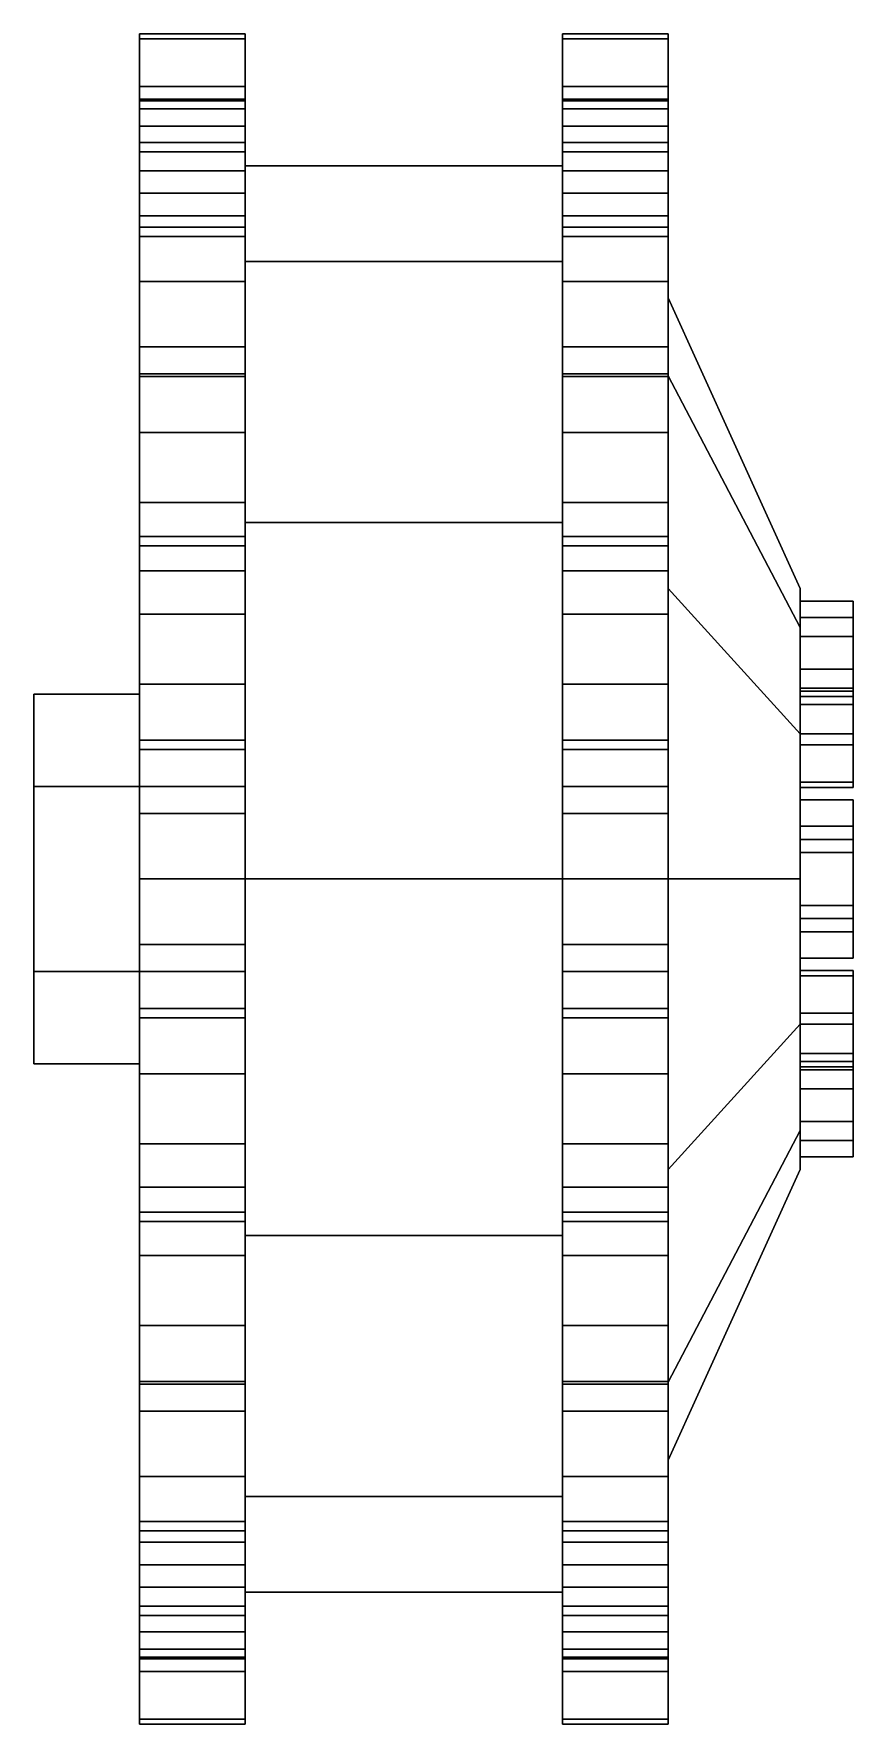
# Model space of a CAD drawing. Extents: x -0.94 to 0.94, y -0.32 to 0.32.
# Drawn here: x 0.63 to 0.94, y -0.32 to 0.32 of the extents above.
import ezdxf

# ---------------------------------------------------------------- set-up
doc = ezdxf.new("R2010")
doc.units = 0
doc.layers.add('WHEELS', color=2, linetype='CONTINUOUS')

msp = doc.modelspace()

# ---------------------------------------------------------------- linework, layer by layer
at = {"layer": 'WHEELS'}
for points in [[(0.71, 0.32, -0.035), (0.71, 0.31815, -0.04901), (0.67, 0.31815, -0.04901), (0.67, 0.32, -0.035)], [(0.71, 0.31815, 0.04901), (0.71, 0.32, 0.035), (0.67, 0.32, 0.035), (0.67, 0.31815, 0.04901)], [(0.67, 0.32, -0.035), (0.67, 0.31815, -0.04901), (0.67, 0.2916, -0.05251), (0.67, 0.29525, -0.02475)], [(0.67, 0.31815, 0.04901), (0.67, 0.32, 0.035), (0.67, 0.29525, 0.02475), (0.67, 0.2916, 0.05251)], [(0.71, 0.29525, -0.02475), (0.71, 0.32, -0.035), (0.67, 0.32, -0.035), (0.67, 0.29525, -0.02475)], [(0.71, 0.32, 0.035), (0.71, 0.29525, 0.02475), (0.67, 0.29525, 0.02475), (0.67, 0.32, 0.035)], [(0.71, 0.2916, 0.05251), (0.71, 0.31815, 0.04901), (0.67, 0.31815, 0.04901), (0.67, 0.2916, 0.05251)], [(0.71, 0.31815, -0.04901), (0.71, 0.2916, -0.05251), (0.67, 0.2916, -0.05251), (0.67, 0.31815, -0.04901)], [(0.71, 0.29525, -0.02475), (0.71, 0.2916, -0.05251), (0.71, 0.31815, -0.04901), (0.71, 0.32, -0.035)], [(0.71, 0.2916, 0.05251), (0.71, 0.29525, 0.02475), (0.71, 0.32, 0.035), (0.71, 0.31815, 0.04901)], [(0.83, 0.2916, -0.05251), (0.83, 0.29525, -0.02475), (0.83, 0.32, -0.035), (0.83, 0.31815, -0.04901)], [(0.83, 0.31815, -0.04901), (0.83, 0.32, -0.035), (0.87, 0.32, -0.035), (0.87, 0.31815, -0.04901)], [(0.83, 0.29525, 0.02475), (0.83, 0.2916, 0.05251), (0.83, 0.31815, 0.04901), (0.83, 0.32, 0.035)], [(0.83, 0.32, 0.035), (0.83, 0.31815, 0.04901), (0.87, 0.31815, 0.04901), (0.87, 0.32, 0.035)], [(0.83, 0.32, -0.035), (0.83, 0.29525, -0.02475), (0.87, 0.29525, -0.02475), (0.87, 0.32, -0.035)], [(0.83, 0.29525, 0.02475), (0.83, 0.32, 0.035), (0.87, 0.32, 0.035), (0.87, 0.29525, 0.02475)], [(0.83, 0.31815, 0.04901), (0.83, 0.2916, 0.05251), (0.87, 0.2916, 0.05251), (0.87, 0.31815, 0.04901)], [(0.83, 0.2916, -0.05251), (0.83, 0.31815, -0.04901), (0.87, 0.31815, -0.04901), (0.87, 0.2916, -0.05251)], [(0.87, 0.31815, -0.04901), (0.87, 0.32, -0.035), (0.87, 0.29525, -0.02475), (0.87, 0.2916, -0.05251)], [(0.87, 0.32, 0.035), (0.87, 0.31815, 0.04901), (0.87, 0.2916, 0.05251), (0.87, 0.29525, 0.02475)], [(0.67, 0.29463, 0.12969), (0.67, 0.30004, 0.11663), (0.67, 0.27879, 0.10032), (0.67, 0.26807, 0.12619)], [(0.67, 0.30004, -0.11663), (0.67, 0.29463, -0.12969), (0.67, 0.26807, -0.12619), (0.67, 0.27879, -0.10032)], [(0.71, 0.30004, -0.11663), (0.71, 0.29463, -0.12969), (0.67, 0.29463, -0.12969), (0.67, 0.30004, -0.11663)], [(0.71, 0.29463, 0.12969), (0.71, 0.30004, 0.11663), (0.67, 0.30004, 0.11663), (0.67, 0.29463, 0.12969)], [(0.71, 0.30004, 0.11663), (0.71, 0.27879, 0.10032), (0.67, 0.27879, 0.10032), (0.67, 0.30004, 0.11663)], [(0.71, 0.27879, -0.10032), (0.71, 0.30004, -0.11663), (0.67, 0.30004, -0.11663), (0.67, 0.27879, -0.10032)], [(0.67, 0.29525, -0.02475), (0.67, 0.2916, -0.05251), (0.67, 0.27529, -0.07376), (0.67, 0.285)], [(0.67, 0.2916, 0.05251), (0.67, 0.29525, 0.02475), (0.67, 0.285), (0.67, 0.27529, 0.07376)], [(0.71, 0.285), (0.71, 0.29525, -0.02475), (0.67, 0.29525, -0.02475), (0.67, 0.285)], [(0.71, 0.29525, 0.02475), (0.71, 0.285), (0.67, 0.285), (0.67, 0.29525, 0.02475)], [(0.71, 0.26807, 0.12619), (0.71, 0.29463, 0.12969), (0.67, 0.29463, 0.12969), (0.67, 0.26807, 0.12619)], [(0.71, 0.29463, -0.12969), (0.71, 0.26807, -0.12619), (0.67, 0.26807, -0.12619), (0.67, 0.29463, -0.12969)], [(0.71, 0.26807, 0.12619), (0.71, 0.27879, 0.10032), (0.71, 0.30004, 0.11663), (0.71, 0.29463, 0.12969)], [(0.71, 0.27879, -0.10032), (0.71, 0.26807, -0.12619), (0.71, 0.29463, -0.12969), (0.71, 0.30004, -0.11663)], [(0.71, 0.285), (0.71, 0.27529, -0.07376), (0.71, 0.2916, -0.05251), (0.71, 0.29525, -0.02475)], [(0.71, 0.27529, 0.07376), (0.71, 0.285), (0.71, 0.29525, 0.02475), (0.71, 0.2916, 0.05251)], [(0.83, 0.27879, 0.10032), (0.83, 0.26807, 0.12619), (0.83, 0.29463, 0.12969), (0.83, 0.30004, 0.11663)], [(0.83, 0.26807, -0.12619), (0.83, 0.27879, -0.10032), (0.83, 0.30004, -0.11663), (0.83, 0.29463, -0.12969)], [(0.83, 0.29463, -0.12969), (0.83, 0.30004, -0.11663), (0.87, 0.30004, -0.11663), (0.87, 0.29463, -0.12969)], [(0.83, 0.30004, 0.11663), (0.83, 0.29463, 0.12969), (0.87, 0.29463, 0.12969), (0.87, 0.30004, 0.11663)], [(0.83, 0.27879, 0.10032), (0.83, 0.30004, 0.11663), (0.87, 0.30004, 0.11663), (0.87, 0.27879, 0.10032)], [(0.83, 0.30004, -0.11663), (0.83, 0.27879, -0.10032), (0.87, 0.27879, -0.10032), (0.87, 0.30004, -0.11663)], [(0.83, 0.27529, -0.07376), (0.83, 0.285), (0.83, 0.29525, -0.02475), (0.83, 0.2916, -0.05251)], [(0.83, 0.285), (0.83, 0.27529, 0.07376), (0.83, 0.2916, 0.05251), (0.83, 0.29525, 0.02475)], [(0.83, 0.29525, -0.02475), (0.83, 0.285), (0.87, 0.285), (0.87, 0.29525, -0.02475)], [(0.83, 0.285), (0.83, 0.29525, 0.02475), (0.87, 0.29525, 0.02475), (0.87, 0.285)], [(0.83, 0.29463, 0.12969), (0.83, 0.26807, 0.12619), (0.87, 0.26807, 0.12619), (0.87, 0.29463, 0.12969)], [(0.83, 0.26807, -0.12619), (0.83, 0.29463, -0.12969), (0.87, 0.29463, -0.12969), (0.87, 0.26807, -0.12619)], [(0.87, 0.30004, 0.11663), (0.87, 0.29463, 0.12969), (0.87, 0.26807, 0.12619), (0.87, 0.27879, 0.10032)], [(0.87, 0.29463, -0.12969), (0.87, 0.30004, -0.11663), (0.87, 0.27879, -0.10032), (0.87, 0.26807, -0.12619)], [(0.87, 0.2916, -0.05251), (0.87, 0.29525, -0.02475), (0.87, 0.285), (0.87, 0.27529, -0.07376)], [(0.87, 0.29525, 0.02475), (0.87, 0.2916, 0.05251), (0.87, 0.27529, 0.07376), (0.87, 0.285)], [(0.71, 0.27529, 0.07376), (0.71, 0.2916, 0.05251), (0.67, 0.2916, 0.05251), (0.67, 0.27529, 0.07376)], [(0.71, 0.2916, -0.05251), (0.71, 0.27529, -0.07376), (0.67, 0.27529, -0.07376), (0.67, 0.2916, -0.05251)], [(0.83, 0.2916, 0.05251), (0.83, 0.27529, 0.07376), (0.87, 0.27529, 0.07376), (0.87, 0.2916, 0.05251)], [(0.83, 0.27529, -0.07376), (0.83, 0.2916, -0.05251), (0.87, 0.2916, -0.05251), (0.87, 0.27529, -0.07376)], [(0.67, 0.27529, 0.07376), (0.67, 0.285), (0.67, 0.07)], [(0.67, 0.285), (0.67, 0.27529, -0.07376), (0.67, 0.07)], [(0.71, 0.24682, 0.1425), (0.71, 0.285), (0.71, 0.27529, 0.07376)], [(0.71, 0.23383, 0.135), (0.71, 0.27), (0.71, 0.285), (0.71, 0.24682, 0.1425)], [(0.71, 0.285), (0.71, 0.24682, -0.1425), (0.71, 0.27529, -0.07376)], [(0.71, 0.27), (0.71, 0.23383, -0.135), (0.71, 0.24682, -0.1425), (0.71, 0.285)], [(0.83, 0.27), (0.83, 0.23383, 0.135), (0.83, 0.24682, 0.1425), (0.83, 0.285)], [(0.83, 0.285), (0.83, 0.24682, 0.1425), (0.83, 0.27529, 0.07376)], [(0.83, 0.23383, -0.135), (0.83, 0.27), (0.83, 0.285), (0.83, 0.24682, -0.1425)], [(0.83, 0.24682, -0.1425), (0.83, 0.285), (0.83, 0.27529, -0.07376)], [(0.87, 0.27529, -0.07376), (0.87, 0.285), (0.87, 0.22), (0.87, 0.27529, -0.07376)], [(0.87, 0.285), (0.87, 0.27529, 0.07376), (0.87, 0.19053, 0.11), (0.87, 0.22)], [(0.67, 0.26807, 0.12619), (0.67, 0.27879, 0.10032), (0.67, 0.27529, 0.07376), (0.67, 0.24682, 0.1425)], [(0.67, 0.27879, -0.10032), (0.67, 0.26807, -0.12619), (0.67, 0.24682, -0.1425), (0.67, 0.27529, -0.07376)], [(0.71, 0.27879, 0.10032), (0.71, 0.27529, 0.07376), (0.67, 0.27529, 0.07376), (0.67, 0.27879, 0.10032)], [(0.71, 0.27529, -0.07376), (0.71, 0.27879, -0.10032), (0.67, 0.27879, -0.10032), (0.67, 0.27529, -0.07376)], [(0.67, 0.24682, 0.1425), (0.67, 0.27529, 0.07376), (0.67, 0.07)], [(0.67, 0.27529, -0.07376), (0.67, 0.24682, -0.1425), (0.67, 0.035, -0.06062), (0.67, 0.07)], [(0.71, 0.24682, 0.1425), (0.71, 0.27529, 0.07376), (0.71, 0.27879, 0.10032), (0.71, 0.26807, 0.12619)], [(0.71, 0.27529, -0.07376), (0.71, 0.24682, -0.1425), (0.71, 0.26807, -0.12619), (0.71, 0.27879, -0.10032)], [(0.83, 0.27529, 0.07376), (0.83, 0.24682, 0.1425), (0.83, 0.26807, 0.12619), (0.83, 0.27879, 0.10032)], [(0.83, 0.24682, -0.1425), (0.83, 0.27529, -0.07376), (0.83, 0.27879, -0.10032), (0.83, 0.26807, -0.12619)], [(0.83, 0.27529, 0.07376), (0.83, 0.27879, 0.10032), (0.87, 0.27879, 0.10032), (0.87, 0.27529, 0.07376)], [(0.83, 0.27879, -0.10032), (0.83, 0.27529, -0.07376), (0.87, 0.27529, -0.07376), (0.87, 0.27879, -0.10032)], [(0.87, 0.27879, 0.10032), (0.87, 0.26807, 0.12619), (0.87, 0.24682, 0.1425), (0.87, 0.27529, 0.07376)], [(0.87, 0.26807, -0.12619), (0.87, 0.27879, -0.10032), (0.87, 0.27529, -0.07376), (0.87, 0.24682, -0.1425)], [(0.87, 0.27529, 0.07376), (0.87, 0.24682, 0.1425), (0.87, 0.19053, 0.11), (0.87, 0.27529, 0.07376)], [(0.87, 0.24682, -0.1425), (0.87, 0.27529, -0.07376), (0.87, 0.22), (0.87, 0.19053, -0.11)], [(0.71, 0.27), (0.71, 0.23383, 0.135), (0.83, 0.23383, 0.135), (0.83, 0.27)], [(0.71, 0.23383, -0.135), (0.71, 0.27), (0.83, 0.27), (0.83, 0.23383, -0.135)], [(0.71, 0.24682, 0.1425), (0.71, 0.26807, 0.12619), (0.67, 0.26807, 0.12619), (0.67, 0.24682, 0.1425)], [(0.71, 0.26807, -0.12619), (0.71, 0.24682, -0.1425), (0.67, 0.24682, -0.1425), (0.67, 0.26807, -0.12619)], [(0.83, 0.26807, 0.12619), (0.83, 0.24682, 0.1425), (0.87, 0.24682, 0.1425), (0.87, 0.26807, 0.12619)], [(0.83, 0.24682, -0.1425), (0.83, 0.26807, -0.12619), (0.87, 0.26807, -0.12619), (0.87, 0.24682, -0.1425)], [(0.71, 0.25963, -0.19031), (0.71, 0.25102, -0.20153), (0.67, 0.25102, -0.20153), (0.67, 0.25963, -0.19031)], [(0.67, 0.25963, -0.19031), (0.67, 0.25102, -0.20153), (0.67, 0.22627, -0.19127), (0.67, 0.24332, -0.16906)], [(0.71, 0.25102, 0.20153), (0.71, 0.25963, 0.19031), (0.67, 0.25963, 0.19031), (0.67, 0.25102, 0.20153)], [(0.67, 0.25102, 0.20153), (0.67, 0.25963, 0.19031), (0.67, 0.24332, 0.16906), (0.67, 0.22627, 0.19127)], [(0.71, 0.25963, 0.19031), (0.71, 0.24332, 0.16906), (0.67, 0.24332, 0.16906), (0.67, 0.25963, 0.19031)], [(0.71, 0.24332, -0.16906), (0.71, 0.25963, -0.19031), (0.67, 0.25963, -0.19031), (0.67, 0.24332, -0.16906)], [(0.71, 0.24332, -0.16906), (0.71, 0.22627, -0.19127), (0.71, 0.25102, -0.20153), (0.71, 0.25963, -0.19031)], [(0.71, 0.22627, 0.19127), (0.71, 0.24332, 0.16906), (0.71, 0.25963, 0.19031), (0.71, 0.25102, 0.20153)], [(0.83, 0.22627, -0.19127), (0.83, 0.24332, -0.16906), (0.83, 0.25963, -0.19031), (0.83, 0.25102, -0.20153)], [(0.83, 0.25102, -0.20153), (0.83, 0.25963, -0.19031), (0.87, 0.25963, -0.19031), (0.87, 0.25102, -0.20153)], [(0.83, 0.24332, 0.16906), (0.83, 0.22627, 0.19127), (0.83, 0.25102, 0.20153), (0.83, 0.25963, 0.19031)], [(0.83, 0.25963, 0.19031), (0.83, 0.25102, 0.20153), (0.87, 0.25102, 0.20153), (0.87, 0.25963, 0.19031)], [(0.83, 0.24332, 0.16906), (0.83, 0.25963, 0.19031), (0.87, 0.25963, 0.19031), (0.87, 0.24332, 0.16906)], [(0.83, 0.25963, -0.19031), (0.83, 0.24332, -0.16906), (0.87, 0.24332, -0.16906), (0.87, 0.25963, -0.19031)], [(0.87, 0.25102, -0.20153), (0.87, 0.25963, -0.19031), (0.87, 0.24332, -0.16906), (0.87, 0.22627, -0.19127)], [(0.87, 0.25963, 0.19031), (0.87, 0.25102, 0.20153), (0.87, 0.22627, 0.19127), (0.87, 0.24332, 0.16906)], [(0.71, 0.22627, 0.19127), (0.71, 0.25102, 0.20153), (0.67, 0.25102, 0.20153), (0.67, 0.22627, 0.19127)], [(0.71, 0.25102, -0.20153), (0.71, 0.22627, -0.19127), (0.67, 0.22627, -0.19127), (0.67, 0.25102, -0.20153)], [(0.83, 0.25102, 0.20153), (0.83, 0.22627, 0.19127), (0.87, 0.22627, 0.19127), (0.87, 0.25102, 0.20153)], [(0.83, 0.22627, -0.19127), (0.83, 0.25102, -0.20153), (0.87, 0.25102, -0.20153), (0.87, 0.22627, -0.19127)], [(0.67, 0.20153, 0.20153), (0.67, 0.24682, 0.1425), (0.67, 0.07), (0.67, 0.035, 0.06062)], [(0.67, 0.24682, -0.1425), (0.67, 0.20153, -0.20153), (0.67, 0.035, -0.06062)], [(0.67, 0.24332, -0.16906), (0.67, 0.22627, -0.19127), (0.67, 0.20153, -0.20153), (0.67, 0.24682, -0.1425)], [(0.67, 0.22627, 0.19127), (0.67, 0.24332, 0.16906), (0.67, 0.24682, 0.1425), (0.67, 0.20153, 0.20153)], [(0.71, 0.24332, 0.16906), (0.71, 0.24682, 0.1425), (0.67, 0.24682, 0.1425), (0.67, 0.24332, 0.16906)], [(0.71, 0.24682, -0.1425), (0.71, 0.24332, -0.16906), (0.67, 0.24332, -0.16906), (0.67, 0.24682, -0.1425)], [(0.71, 0.24682, -0.1425), (0.71, 0.1425, -0.24682), (0.71, 0.20153, -0.20153)], [(0.71, 0.23383, -0.135), (0.71, 0.135, -0.23383), (0.71, 0.1425, -0.24682), (0.71, 0.24682, -0.1425)], [(0.71, 0.24682, -0.1425), (0.71, 0.20153, -0.20153), (0.71, 0.22627, -0.19127), (0.71, 0.24332, -0.16906)], [(0.71, 0.1425, 0.24682), (0.71, 0.24682, 0.1425), (0.71, 0.20153, 0.20153)], [(0.71, 0.135, 0.23383), (0.71, 0.23383, 0.135), (0.71, 0.24682, 0.1425), (0.71, 0.1425, 0.24682)], [(0.71, 0.20153, 0.20153), (0.71, 0.24682, 0.1425), (0.71, 0.24332, 0.16906), (0.71, 0.22627, 0.19127)], [(0.83, 0.20153, -0.20153), (0.83, 0.24682, -0.1425), (0.83, 0.24332, -0.16906), (0.83, 0.22627, -0.19127)], [(0.83, 0.135, -0.23383), (0.83, 0.23383, -0.135), (0.83, 0.24682, -0.1425), (0.83, 0.1425, -0.24682)], [(0.83, 0.1425, -0.24682), (0.83, 0.24682, -0.1425), (0.83, 0.20153, -0.20153)], [(0.83, 0.24682, 0.1425), (0.83, 0.20153, 0.20153), (0.83, 0.22627, 0.19127), (0.83, 0.24332, 0.16906)], [(0.83, 0.23383, 0.135), (0.83, 0.135, 0.23383), (0.83, 0.1425, 0.24682), (0.83, 0.24682, 0.1425)], [(0.83, 0.24682, 0.1425), (0.83, 0.1425, 0.24682), (0.83, 0.20153, 0.20153)], [(0.83, 0.24682, 0.1425), (0.83, 0.24332, 0.16906), (0.87, 0.24332, 0.16906), (0.87, 0.24682, 0.1425)], [(0.83, 0.24332, -0.16906), (0.83, 0.24682, -0.1425), (0.87, 0.24682, -0.1425), (0.87, 0.24332, -0.16906)], [(0.87, 0.24682, 0.1425), (0.87, 0.20153, 0.20153), (0.87, 0.11, 0.19053), (0.87, 0.19053, 0.11)], [(0.87, 0.22627, -0.19127), (0.87, 0.24332, -0.16906), (0.87, 0.24682, -0.1425), (0.87, 0.20153, -0.20153)], [(0.87, 0.20153, -0.20153), (0.87, 0.24682, -0.1425), (0.87, 0.19053, -0.11), (0.87, 0.20153, -0.20153)], [(0.87, 0.24332, 0.16906), (0.87, 0.22627, 0.19127), (0.87, 0.20153, 0.20153), (0.87, 0.24682, 0.1425)], [(0.71, 0.135, -0.23383), (0.71, 0.23383, -0.135), (0.83, 0.23383, -0.135), (0.83, 0.135, -0.23383)], [(0.71, 0.23383, 0.135), (0.71, 0.135, 0.23383), (0.83, 0.135, 0.23383), (0.83, 0.23383, 0.135)], [(0.71, 0.20153, 0.20153), (0.71, 0.22627, 0.19127), (0.67, 0.22627, 0.19127), (0.67, 0.20153, 0.20153)], [(0.71, 0.22627, -0.19127), (0.71, 0.20153, -0.20153), (0.67, 0.20153, -0.20153), (0.67, 0.22627, -0.19127)], [(0.83, 0.22627, 0.19127), (0.83, 0.20153, 0.20153), (0.87, 0.20153, 0.20153), (0.87, 0.22627, 0.19127)], [(0.83, 0.20153, -0.20153), (0.83, 0.22627, -0.19127), (0.87, 0.22627, -0.19127), (0.87, 0.20153, -0.20153)], [(0.87, 0.19053, -0.11), (0.87, 0.22), (0.92, 0.11), (0.92, 0.09526, -0.055)], [(0.87, 0.22), (0.87, 0.19053, 0.11), (0.92, 0.09526, 0.055), (0.92, 0.11)], [(0.67, 0.1425, 0.24682), (0.67, 0.20153, 0.20153), (0.67, 0.035, 0.06062)], [(0.67, 0.20153, -0.20153), (0.67, 0.1425, -0.24682), (0.67, 0.035, -0.06062)], [(0.71, 0.20153, -0.25102), (0.71, 0.19031, -0.25963), (0.67, 0.19031, -0.25963), (0.67, 0.20153, -0.25102)], [(0.67, 0.20153, -0.25102), (0.67, 0.19031, -0.25963), (0.67, 0.16906, -0.24332), (0.67, 0.19127, -0.22627)], [(0.67, 0.19127, -0.22627), (0.67, 0.16906, -0.24332), (0.67, 0.1425, -0.24682), (0.67, 0.20153, -0.20153)], [(0.71, 0.19031, 0.25963), (0.71, 0.20153, 0.25102), (0.67, 0.20153, 0.25102), (0.67, 0.19031, 0.25963)], [(0.67, 0.19031, 0.25963), (0.67, 0.20153, 0.25102), (0.67, 0.19127, 0.22627), (0.67, 0.16906, 0.24332)], [(0.67, 0.16906, 0.24332), (0.67, 0.19127, 0.22627), (0.67, 0.20153, 0.20153), (0.67, 0.1425, 0.24682)], [(0.71, 0.20153, 0.25102), (0.71, 0.19127, 0.22627), (0.67, 0.19127, 0.22627), (0.67, 0.20153, 0.25102)], [(0.71, 0.19127, 0.22627), (0.71, 0.20153, 0.20153), (0.67, 0.20153, 0.20153), (0.67, 0.19127, 0.22627)], [(0.71, 0.20153, -0.20153), (0.71, 0.19127, -0.22627), (0.67, 0.19127, -0.22627), (0.67, 0.20153, -0.20153)], [(0.71, 0.19127, -0.22627), (0.71, 0.20153, -0.25102), (0.67, 0.20153, -0.25102), (0.67, 0.19127, -0.22627)], [(0.71, 0.19127, -0.22627), (0.71, 0.16906, -0.24332), (0.71, 0.19031, -0.25963), (0.71, 0.20153, -0.25102)], [(0.71, 0.20153, -0.20153), (0.71, 0.1425, -0.24682), (0.71, 0.16906, -0.24332), (0.71, 0.19127, -0.22627)], [(0.71, 0.16906, 0.24332), (0.71, 0.19127, 0.22627), (0.71, 0.20153, 0.25102), (0.71, 0.19031, 0.25963)], [(0.71, 0.1425, 0.24682), (0.71, 0.20153, 0.20153), (0.71, 0.19127, 0.22627), (0.71, 0.16906, 0.24332)], [(0.83, 0.1425, -0.24682), (0.83, 0.20153, -0.20153), (0.83, 0.19127, -0.22627), (0.83, 0.16906, -0.24332)], [(0.83, 0.16906, -0.24332), (0.83, 0.19127, -0.22627), (0.83, 0.20153, -0.25102), (0.83, 0.19031, -0.25963)], [(0.83, 0.19031, -0.25963), (0.83, 0.20153, -0.25102), (0.87, 0.20153, -0.25102), (0.87, 0.19031, -0.25963)], [(0.83, 0.20153, 0.20153), (0.83, 0.1425, 0.24682), (0.83, 0.16906, 0.24332), (0.83, 0.19127, 0.22627)], [(0.83, 0.19127, 0.22627), (0.83, 0.16906, 0.24332), (0.83, 0.19031, 0.25963), (0.83, 0.20153, 0.25102)], [(0.83, 0.20153, 0.25102), (0.83, 0.19031, 0.25963), (0.87, 0.19031, 0.25963), (0.87, 0.20153, 0.25102)], [(0.83, 0.19127, 0.22627), (0.83, 0.20153, 0.25102), (0.87, 0.20153, 0.25102), (0.87, 0.19127, 0.22627)], [(0.83, 0.20153, 0.20153), (0.83, 0.19127, 0.22627), (0.87, 0.19127, 0.22627), (0.87, 0.20153, 0.20153)], [(0.83, 0.19127, -0.22627), (0.83, 0.20153, -0.20153), (0.87, 0.20153, -0.20153), (0.87, 0.19127, -0.22627)], [(0.83, 0.20153, -0.25102), (0.83, 0.19127, -0.22627), (0.87, 0.19127, -0.22627), (0.87, 0.20153, -0.25102)], [(0.87, 0.16906, -0.24332), (0.87, 0.19127, -0.22627), (0.87, 0.20153, -0.20153), (0.87, 0.1425, -0.24682)], [(0.87, 0.19031, -0.25963), (0.87, 0.20153, -0.25102), (0.87, 0.19127, -0.22627), (0.87, 0.16906, -0.24332)], [(0.87, 0.1425, -0.24682), (0.87, 0.20153, -0.20153), (0.87, 0.19053, -0.11), (0.87, 0.11, -0.19053)], [(0.87, 0.19127, 0.22627), (0.87, 0.16906, 0.24332), (0.87, 0.1425, 0.24682), (0.87, 0.20153, 0.20153)], [(0.87, 0.20153, 0.25102), (0.87, 0.19031, 0.25963), (0.87, 0.16906, 0.24332), (0.87, 0.19127, 0.22627)], [(0.87, 0.20153, 0.20153), (0.87, 0.1425, 0.24682), (0.87, 0.11, 0.19053), (0.87, 0.20153, 0.20153)], [(0.71, 0.16906, 0.24332), (0.71, 0.19031, 0.25963), (0.67, 0.19031, 0.25963), (0.67, 0.16906, 0.24332)], [(0.71, 0.19031, -0.25963), (0.71, 0.16906, -0.24332), (0.67, 0.16906, -0.24332), (0.67, 0.19031, -0.25963)], [(0.83, 0.19031, 0.25963), (0.83, 0.16906, 0.24332), (0.87, 0.16906, 0.24332), (0.87, 0.19031, 0.25963)], [(0.83, 0.16906, -0.24332), (0.83, 0.19031, -0.25963), (0.87, 0.19031, -0.25963), (0.87, 0.16906, -0.24332)], [(0.87, 0.19053, 0.11), (0.87, 0.11, 0.19053), (0.92, 0.055, 0.09526), (0.92, 0.09526, 0.055)], [(0.87, 0.11, -0.19053), (0.87, 0.19053, -0.11), (0.92, 0.09526, -0.055), (0.92, 0.055, -0.09526)], [(0.71, 0.1425, 0.24682), (0.71, 0.16906, 0.24332), (0.67, 0.16906, 0.24332), (0.67, 0.1425, 0.24682)], [(0.71, 0.16906, -0.24332), (0.71, 0.1425, -0.24682), (0.67, 0.1425, -0.24682), (0.67, 0.16906, -0.24332)], [(0.83, 0.16906, 0.24332), (0.83, 0.1425, 0.24682), (0.87, 0.1425, 0.24682), (0.87, 0.16906, 0.24332)], [(0.83, 0.1425, -0.24682), (0.83, 0.16906, -0.24332), (0.87, 0.16906, -0.24332), (0.87, 0.1425, -0.24682)], [(0.67, 0.07376, 0.27529), (0.67, 0.1425, 0.24682), (0.67, 0.035, 0.06062)], [(0.67, 0.1425, -0.24682), (0.67, 0.07376, -0.27529), (0.67, 0.035, -0.06062)], [(0.67, 0.12619, -0.26807), (0.67, 0.10032, -0.27879), (0.67, 0.07376, -0.27529), (0.67, 0.1425, -0.24682)], [(0.67, 0.10032, 0.27879), (0.67, 0.12619, 0.26807), (0.67, 0.1425, 0.24682), (0.67, 0.07376, 0.27529)], [(0.71, 0.12619, 0.26807), (0.71, 0.1425, 0.24682), (0.67, 0.1425, 0.24682), (0.67, 0.12619, 0.26807)], [(0.71, 0.1425, -0.24682), (0.71, 0.12619, -0.26807), (0.67, 0.12619, -0.26807), (0.67, 0.1425, -0.24682)], [(0.71, 0.1425, -0.24682), (0.71, 0, -0.285), (0.71, 0.07376, -0.27529)], [(0.71, 0.135, -0.23383), (0.71, 0, -0.27), (0.71, 0, -0.285), (0.71, 0.1425, -0.24682)], [(0.71, 0.1425, -0.24682), (0.71, 0.07376, -0.27529), (0.71, 0.10032, -0.27879), (0.71, 0.12619, -0.26807)], [(0.71, 0, 0.27), (0.71, 0.135, 0.23383), (0.71, 0.1425, 0.24682), (0.71, 0, 0.285)], [(0.71, 0, 0.285), (0.71, 0.1425, 0.24682), (0.71, 0.07376, 0.27529)], [(0.71, 0.07376, 0.27529), (0.71, 0.1425, 0.24682), (0.71, 0.12619, 0.26807), (0.71, 0.10032, 0.27879)], [(0.83, 0.07376, -0.27529), (0.83, 0.1425, -0.24682), (0.83, 0.12619, -0.26807), (0.83, 0.10032, -0.27879)], [(0.83, 0, -0.27), (0.83, 0.135, -0.23383), (0.83, 0.1425, -0.24682), (0.83, 0, -0.285)], [(0.83, 0, -0.285), (0.83, 0.1425, -0.24682), (0.83, 0.07376, -0.27529)], [(0.83, 0.1425, 0.24682), (0.83, 0.07376, 0.27529), (0.83, 0.10032, 0.27879), (0.83, 0.12619, 0.26807)], [(0.83, 0.135, 0.23383), (0.83, 0, 0.27), (0.83, 0, 0.285), (0.83, 0.1425, 0.24682)], [(0.83, 0.1425, 0.24682), (0.83, 0, 0.285), (0.83, 0.07376, 0.27529)], [(0.83, 0.1425, 0.24682), (0.83, 0.12619, 0.26807), (0.87, 0.12619, 0.26807), (0.87, 0.1425, 0.24682)], [(0.83, 0.12619, -0.26807), (0.83, 0.1425, -0.24682), (0.87, 0.1425, -0.24682), (0.87, 0.12619, -0.26807)], [(0.87, 0.10032, -0.27879), (0.87, 0.12619, -0.26807), (0.87, 0.1425, -0.24682), (0.87, 0.07376, -0.27529)], [(0.87, 0.07376, -0.27529), (0.87, 0.1425, -0.24682), (0.87, 0.11, -0.19053), (0.87, 0.07376, -0.27529)], [(0.87, 0.12619, 0.26807), (0.87, 0.10032, 0.27879), (0.87, 0.07376, 0.27529), (0.87, 0.1425, 0.24682)], [(0.87, 0.1425, 0.24682), (0.87, 0.07376, 0.27529), (0.87, 0, 0.22), (0.87, 0.11, 0.19053)], [(0.71, 0, -0.27), (0.71, 0.135, -0.23383), (0.83, 0.135, -0.23383), (0.83, 0, -0.27)], [(0.71, 0.135, 0.23383), (0.71, 0, 0.27), (0.83, 0, 0.27), (0.83, 0.135, 0.23383)], [(0.71, 0.12969, -0.29463), (0.71, 0.11663, -0.30004), (0.67, 0.11663, -0.30004), (0.67, 0.12969, -0.29463)], [(0.67, 0.12969, -0.29463), (0.67, 0.11663, -0.30004), (0.67, 0.10032, -0.27879), (0.67, 0.12619, -0.26807)], [(0.71, 0.11663, 0.30004), (0.71, 0.12969, 0.29463), (0.67, 0.12969, 0.29463), (0.67, 0.11663, 0.30004)], [(0.67, 0.11663, 0.30004), (0.67, 0.12969, 0.29463), (0.67, 0.12619, 0.26807), (0.67, 0.10032, 0.27879)], [(0.71, 0.12969, 0.29463), (0.71, 0.12619, 0.26807), (0.67, 0.12619, 0.26807), (0.67, 0.12969, 0.29463)], [(0.71, 0.12619, -0.26807), (0.71, 0.12969, -0.29463), (0.67, 0.12969, -0.29463), (0.67, 0.12619, -0.26807)], [(0.71, 0.12619, -0.26807), (0.71, 0.10032, -0.27879), (0.71, 0.11663, -0.30004), (0.71, 0.12969, -0.29463)], [(0.71, 0.10032, 0.27879), (0.71, 0.12619, 0.26807), (0.71, 0.12969, 0.29463), (0.71, 0.11663, 0.30004)], [(0.83, 0.10032, -0.27879), (0.83, 0.12619, -0.26807), (0.83, 0.12969, -0.29463), (0.83, 0.11663, -0.30004)], [(0.83, 0.11663, -0.30004), (0.83, 0.12969, -0.29463), (0.87, 0.12969, -0.29463), (0.87, 0.11663, -0.30004)], [(0.83, 0.12619, 0.26807), (0.83, 0.10032, 0.27879), (0.83, 0.11663, 0.30004), (0.83, 0.12969, 0.29463)], [(0.83, 0.12969, 0.29463), (0.83, 0.11663, 0.30004), (0.87, 0.11663, 0.30004), (0.87, 0.12969, 0.29463)], [(0.83, 0.12619, 0.26807), (0.83, 0.12969, 0.29463), (0.87, 0.12969, 0.29463), (0.87, 0.12619, 0.26807)], [(0.83, 0.12969, -0.29463), (0.83, 0.12619, -0.26807), (0.87, 0.12619, -0.26807), (0.87, 0.12969, -0.29463)], [(0.87, 0.11663, -0.30004), (0.87, 0.12969, -0.29463), (0.87, 0.12619, -0.26807), (0.87, 0.10032, -0.27879)], [(0.87, 0.12969, 0.29463), (0.87, 0.11663, 0.30004), (0.87, 0.10032, 0.27879), (0.87, 0.12619, 0.26807)], [(0.71, 0.10032, 0.27879), (0.71, 0.11663, 0.30004), (0.67, 0.11663, 0.30004), (0.67, 0.10032, 0.27879)], [(0.71, 0.11663, -0.30004), (0.71, 0.10032, -0.27879), (0.67, 0.10032, -0.27879), (0.67, 0.11663, -0.30004)], [(0.83, 0.11663, 0.30004), (0.83, 0.10032, 0.27879), (0.87, 0.10032, 0.27879), (0.87, 0.11663, 0.30004)], [(0.83, 0.10032, -0.27879), (0.83, 0.11663, -0.30004), (0.87, 0.11663, -0.30004), (0.87, 0.10032, -0.27879)], [(0.87, 0.11, 0.19053), (0.87, 0, 0.22), (0.92, 0, 0.11), (0.92, 0.055, 0.09526)], [(0.87, 0, -0.22), (0.87, 0.11, -0.19053), (0.92, 0.055, -0.09526), (0.92, 0, -0.11)], [(0.87, 0, -0.285), (0.87, 0.07376, -0.27529), (0.87, 0.11, -0.19053), (0.87, 0, -0.22)], [(0.92, 0.09526, -0.055), (0.92, 0.11), (0.92, 0.03), (0.92, 0.015, -0.02598)], [(0.92, 0.11), (0.92, 0.09526, 0.055), (0.92, 0.03)], [(0.92, 0.10516, -0.02365), (0.92, 0.09178, -0.00879), (0.94, 0.09178, -0.00879), (0.94, 0.10516, -0.02365)], [(0.92, 0.09898, -0.04267), (0.92, 0.10516, -0.02365), (0.94, 0.10516, -0.02365), (0.94, 0.09898, -0.04267)], [(0.92, 0.10516, 0.02365), (0.92, 0.09898, 0.04267), (0.94, 0.09898, 0.04267), (0.94, 0.10516, 0.02365)], [(0.92, 0.09178, 0.00879), (0.92, 0.10516, 0.02365), (0.94, 0.10516, 0.02365), (0.94, 0.09178, 0.00879)], [(0.94, 0.09898, -0.04267), (0.94, 0.10516, -0.02365), (0.94, 0.09178, -0.00879), (0.94, 0.07941, -0.04683)], [(0.94, 0.10516, 0.02365), (0.94, 0.09898, 0.04267), (0.94, 0.07941, 0.04683), (0.94, 0.09178, 0.00879)], [(0.71, 0.07376, 0.27529), (0.71, 0.10032, 0.27879), (0.67, 0.10032, 0.27879), (0.67, 0.07376, 0.27529)], [(0.71, 0.10032, -0.27879), (0.71, 0.07376, -0.27529), (0.67, 0.07376, -0.27529), (0.67, 0.10032, -0.27879)], [(0.83, 0.10032, 0.27879), (0.83, 0.07376, 0.27529), (0.87, 0.07376, 0.27529), (0.87, 0.10032, 0.27879)], [(0.83, 0.07376, -0.27529), (0.83, 0.10032, -0.27879), (0.87, 0.10032, -0.27879), (0.87, 0.07376, -0.27529)], [(0.92, 0.07941, -0.04683), (0.92, 0.09898, -0.04267), (0.94, 0.09898, -0.04267), (0.94, 0.07941, -0.04683)], [(0.92, 0.09898, 0.04267), (0.92, 0.07941, 0.04683), (0.94, 0.07941, 0.04683), (0.94, 0.09898, 0.04267)], [(0.92, 0.055, -0.09526), (0.92, 0.09526, -0.055), (0.92, 0.015, -0.02598)], [(0.92, 0.09526, 0.055), (0.92, 0.055, 0.09526), (0.92, 0.015, 0.02598), (0.92, 0.03)], [(0.92, 0.09178, -0.00879), (0.92, 0.07221, -0.01295), (0.94, 0.07221, -0.01295), (0.94, 0.09178, -0.00879)], [(0.92, 0.07221, 0.01295), (0.92, 0.09178, 0.00879), (0.94, 0.09178, 0.00879), (0.94, 0.07221, 0.01295)], [(0.94, 0.07941, -0.04683), (0.94, 0.09178, -0.00879), (0.94, 0.07221, -0.01295), (0.94, 0.06603, -0.03197)], [(0.94, 0.09178, 0.00879), (0.94, 0.07941, 0.04683), (0.94, 0.06603, 0.03197), (0.94, 0.07221, 0.01295)], [(0.92, 0.06603, -0.03197), (0.92, 0.07941, -0.04683), (0.94, 0.07941, -0.04683), (0.94, 0.06603, -0.03197)], [(0.92, 0.07941, 0.04683), (0.92, 0.06603, 0.03197), (0.94, 0.06603, 0.03197), (0.94, 0.07941, 0.04683)], [(0.67, 0, 0.285), (0.67, 0.07376, 0.27529), (0.67, 0.035, 0.06062)], [(0.67, 0.07376, -0.27529), (0.67, 0, -0.285), (0.67, -0.035, -0.06062), (0.67, 0.035, -0.06062)], [(0.67, 0.05251, -0.2916), (0.67, 0.02475, -0.29525), (0.67, 0, -0.285), (0.67, 0.07376, -0.27529)], [(0.67, 0.02475, 0.29525), (0.67, 0.05251, 0.2916), (0.67, 0.07376, 0.27529), (0.67, 0, 0.285)], [(0.71, 0.05251, 0.2916), (0.71, 0.07376, 0.27529), (0.67, 0.07376, 0.27529), (0.67, 0.05251, 0.2916)], [(0.71, 0.07376, -0.27529), (0.71, 0.05251, -0.2916), (0.67, 0.05251, -0.2916), (0.67, 0.07376, -0.27529)], [(0.71, 0.07376, -0.27529), (0.71, 0, -0.285), (0.71, 0.02475, -0.29525), (0.71, 0.05251, -0.2916)], [(0.71, 0, 0.285), (0.71, 0.07376, 0.27529), (0.71, 0.05251, 0.2916), (0.71, 0.02475, 0.29525)], [(0.83, 0, -0.285), (0.83, 0.07376, -0.27529), (0.83, 0.05251, -0.2916), (0.83, 0.02475, -0.29525)], [(0.83, 0.07376, 0.27529), (0.83, 0, 0.285), (0.83, 0.02475, 0.29525), (0.83, 0.05251, 0.2916)], [(0.83, 0.07376, 0.27529), (0.83, 0.05251, 0.2916), (0.87, 0.05251, 0.2916), (0.87, 0.07376, 0.27529)], [(0.83, 0.05251, -0.2916), (0.83, 0.07376, -0.27529), (0.87, 0.07376, -0.27529), (0.87, 0.05251, -0.2916)], [(0.87, 0.02475, -0.29525), (0.87, 0.05251, -0.2916), (0.87, 0.07376, -0.27529), (0.87, 0, -0.285)], [(0.87, 0.05251, 0.2916), (0.87, 0.02475, 0.29525), (0.87, 0, 0.285), (0.87, 0.07376, 0.27529)], [(0.87, 0.07376, 0.27529), (0.87, 0, 0.285), (0.87, 0, 0.22), (0.87, 0.07376, 0.27529)], [(0.92, 0.07221, -0.01295), (0.92, 0.06603, -0.03197), (0.94, 0.06603, -0.03197), (0.94, 0.07221, -0.01295)], [(0.92, 0.06603, 0.03197), (0.92, 0.07221, 0.01295), (0.94, 0.07221, 0.01295), (0.94, 0.06603, 0.03197)], [(0.92, 0.07117, -0.08095), (0.92, 0.06908, -0.06106), (0.94, 0.06908, -0.06106), (0.94, 0.07117, -0.08095)], [(0.92, 0.05499, -0.0927), (0.92, 0.07117, -0.08095), (0.94, 0.07117, -0.08095), (0.94, 0.05499, -0.0927)], [(0.92, 0.07117, 0.08095), (0.92, 0.05499, 0.0927), (0.94, 0.05499, 0.0927), (0.94, 0.07117, 0.08095)], [(0.92, 0.06908, 0.06106), (0.92, 0.07117, 0.08095), (0.94, 0.07117, 0.08095), (0.94, 0.06908, 0.06106)], [(0.94, 0.05499, -0.0927), (0.94, 0.07117, -0.08095), (0.94, 0.06908, -0.06106), (0.94, 0.03672, -0.08457)], [(0.94, 0.07117, 0.08095), (0.94, 0.05499, 0.0927), (0.94, 0.03672, 0.08457), (0.94, 0.06908, 0.06106)], [(0.63, 0.07), (0.63, 0.035, 0.06062), (0.67, 0.035, 0.06062), (0.67, 0.07)], [(0.63, 0.035, -0.06062), (0.63, 0.07), (0.67, 0.07), (0.67, 0.035, -0.06062)], [(0.92, 0.06908, -0.06106), (0.92, 0.05081, -0.05292), (0.94, 0.05081, -0.05292), (0.94, 0.06908, -0.06106)], [(0.92, 0.05081, 0.05292), (0.92, 0.06908, 0.06106), (0.94, 0.06908, 0.06106), (0.94, 0.05081, 0.05292)], [(0.94, 0.03672, -0.08457), (0.94, 0.06908, -0.06106), (0.94, 0.05081, -0.05292), (0.94, 0.03463, -0.06468)], [(0.94, 0.06908, 0.06106), (0.94, 0.03672, 0.08457), (0.94, 0.03463, 0.06468), (0.94, 0.05081, 0.05292)], [(0.67, 0.04901, -0.31815), (0.67, 0.035, -0.32), (0.67, 0.02475, -0.29525), (0.67, 0.05251, -0.2916)], [(0.67, 0.035, 0.32), (0.67, 0.04901, 0.31815), (0.67, 0.05251, 0.2916), (0.67, 0.02475, 0.29525)], [(0.71, 0.04901, 0.31815), (0.71, 0.05251, 0.2916), (0.67, 0.05251, 0.2916), (0.67, 0.04901, 0.31815)], [(0.71, 0.05251, -0.2916), (0.71, 0.04901, -0.31815), (0.67, 0.04901, -0.31815), (0.67, 0.05251, -0.2916)], [(0.71, 0.05251, -0.2916), (0.71, 0.02475, -0.29525), (0.71, 0.035, -0.32), (0.71, 0.04901, -0.31815)], [(0.71, 0.02475, 0.29525), (0.71, 0.05251, 0.2916), (0.71, 0.04901, 0.31815), (0.71, 0.035, 0.32)], [(0.83, 0.02475, -0.29525), (0.83, 0.05251, -0.2916), (0.83, 0.04901, -0.31815), (0.83, 0.035, -0.32)], [(0.83, 0.05251, 0.2916), (0.83, 0.02475, 0.29525), (0.83, 0.035, 0.32), (0.83, 0.04901, 0.31815)], [(0.83, 0.05251, 0.2916), (0.83, 0.04901, 0.31815), (0.87, 0.04901, 0.31815), (0.87, 0.05251, 0.2916)], [(0.83, 0.04901, -0.31815), (0.83, 0.05251, -0.2916), (0.87, 0.05251, -0.2916), (0.87, 0.04901, -0.31815)], [(0.87, 0.035, -0.32), (0.87, 0.04901, -0.31815), (0.87, 0.05251, -0.2916), (0.87, 0.02475, -0.29525)], [(0.87, 0.04901, 0.31815), (0.87, 0.035, 0.32), (0.87, 0.02475, 0.29525), (0.87, 0.05251, 0.2916)], [(0.92, 0, -0.11), (0.92, 0.055, -0.09526), (0.92, 0.015, -0.02598), (0.92, -0.015, -0.02598)], [(0.92, 0.055, 0.09526), (0.92, 0, 0.11), (0.92, 0.015, 0.02598)], [(0.92, 0.03672, -0.08457), (0.92, 0.05499, -0.0927), (0.94, 0.05499, -0.0927), (0.94, 0.03672, -0.08457)], [(0.92, 0.05499, 0.0927), (0.92, 0.03672, 0.08457), (0.94, 0.03672, 0.08457), (0.94, 0.05499, 0.0927)], [(0.71, 0.04901, -0.31815), (0.71, 0.035, -0.32), (0.67, 0.035, -0.32), (0.67, 0.04901, -0.31815)], [(0.71, 0.035, 0.32), (0.71, 0.04901, 0.31815), (0.67, 0.04901, 0.31815), (0.67, 0.035, 0.32)], [(0.83, 0.035, -0.32), (0.83, 0.04901, -0.31815), (0.87, 0.04901, -0.31815), (0.87, 0.035, -0.32)], [(0.83, 0.04901, 0.31815), (0.83, 0.035, 0.32), (0.87, 0.035, 0.32), (0.87, 0.04901, 0.31815)], [(0.92, 0.05081, -0.05292), (0.92, 0.03463, -0.06468), (0.94, 0.03463, -0.06468), (0.94, 0.05081, -0.05292)], [(0.92, 0.03463, 0.06468), (0.92, 0.05081, 0.05292), (0.94, 0.05081, 0.05292), (0.94, 0.03463, 0.06468)], [(0.63, 0.035, 0.06062), (0.63, -0.035, 0.06062), (0.67, -0.035, 0.06062), (0.67, 0.035, 0.06062)], [(0.63, -0.035, -0.06062), (0.63, 0.035, -0.06062), (0.67, 0.035, -0.06062), (0.67, -0.035, -0.06062)], [(0.67, -0.07376, 0.27529), (0.67, 0, 0.285), (0.67, 0.035, 0.06062), (0.67, -0.035, 0.06062)], [(0.71, 0.02475, 0.29525), (0.71, 0.035, 0.32), (0.67, 0.035, 0.32), (0.67, 0.02475, 0.29525)], [(0.71, 0.035, -0.32), (0.71, 0.02475, -0.29525), (0.67, 0.02475, -0.29525), (0.67, 0.035, -0.32)], [(0.83, 0.035, 0.32), (0.83, 0.02475, 0.29525), (0.87, 0.02475, 0.29525), (0.87, 0.035, 0.32)], [(0.83, 0.02475, -0.29525), (0.83, 0.035, -0.32), (0.87, 0.035, -0.32), (0.87, 0.02475, -0.29525)], [(0.92, 0.03463, -0.06468), (0.92, 0.03672, -0.08457), (0.94, 0.03672, -0.08457), (0.94, 0.03463, -0.06468)], [(0.92, 0.03672, 0.08457), (0.92, 0.03463, 0.06468), (0.94, 0.03463, 0.06468), (0.94, 0.03672, 0.08457)], [(0.92, 0.03), (0.92, 0.015, 0.02598), (0.94, 0.015, 0.02598), (0.94, 0.03)], [(0.92, 0.015, -0.02598), (0.92, 0.03), (0.94, 0.03), (0.94, 0.015, -0.02598)], [(0.94, -0.015, -0.02598), (0.94, 0.015, -0.02598), (0.94, 0.03), (0.94, -0.03)], [(0.94, -0.03), (0.94, 0.03), (0.94, 0.015, 0.02598), (0.94, -0.015, 0.02598)], [(0.71, 0, 0.285), (0.71, 0.02475, 0.29525), (0.67, 0.02475, 0.29525), (0.67, 0, 0.285)], [(0.71, 0.02475, -0.29525), (0.71, 0, -0.285), (0.67, 0, -0.285), (0.67, 0.02475, -0.29525)], [(0.83, 0.02475, 0.29525), (0.83, 0, 0.285), (0.87, 0, 0.285), (0.87, 0.02475, 0.29525)], [(0.83, 0, -0.285), (0.83, 0.02475, -0.29525), (0.87, 0.02475, -0.29525), (0.87, 0, -0.285)], [(0.92, 0.01, -0.10732), (0.92, 0.02, -0.09), (0.94, 0.02, -0.09), (0.94, 0.01, -0.10732)], [(0.92, 0.02, 0.09), (0.92, 0.01, 0.10732), (0.94, 0.01, 0.10732), (0.94, 0.02, 0.09)], [(0.92, 0.01, 0.07268), (0.92, 0.02, 0.09), (0.94, 0.02, 0.09), (0.94, 0.01, 0.07268)], [(0.92, 0.02, -0.09), (0.92, 0.01, -0.07268), (0.94, 0.01, -0.07268), (0.94, 0.02, -0.09)], [(0.94, -0.01, -0.10732), (0.94, 0.01, -0.10732), (0.94, 0.02, -0.09), (0.94, -0.02, -0.09)], [(0.94, 0.01, 0.10732), (0.94, -0.01, 0.10732), (0.94, -0.02, 0.09), (0.94, 0.02, 0.09)], [(0.94, 0.02, 0.09), (0.94, -0.02, 0.09), (0.94, -0.01, 0.07268), (0.94, 0.01, 0.07268)], [(0.94, -0.02, -0.09), (0.94, 0.02, -0.09), (0.94, 0.01, -0.07268), (0.94, -0.01, -0.07268)], [(0.92, 0.015, 0.02598), (0.92, -0.015, 0.02598), (0.94, -0.015, 0.02598), (0.94, 0.015, 0.02598)], [(0.92, -0.015, -0.02598), (0.92, 0.015, -0.02598), (0.94, 0.015, -0.02598), (0.94, -0.015, -0.02598)], [(0.92, 0, 0.11), (0.92, -0.055, 0.09526), (0.92, -0.015, 0.02598), (0.92, 0.015, 0.02598)], [(0.92, -0.01, -0.10732), (0.92, 0.01, -0.10732), (0.94, 0.01, -0.10732), (0.94, -0.01, -0.10732)], [(0.92, 0.01, 0.10732), (0.92, -0.01, 0.10732), (0.94, -0.01, 0.10732), (0.94, 0.01, 0.10732)], [(0.92, -0.01, 0.07268), (0.92, 0.01, 0.07268), (0.94, 0.01, 0.07268), (0.94, -0.01, 0.07268)], [(0.92, 0.01, -0.07268), (0.92, -0.01, -0.07268), (0.94, -0.01, -0.07268), (0.94, 0.01, -0.07268)], [(0.67, -0.02475, -0.29525), (0.67, -0.05251, -0.2916), (0.67, -0.07376, -0.27529), (0.67, 0, -0.285)], [(0.71, -0.02475, 0.29525), (0.71, 0, 0.285), (0.67, 0, 0.285), (0.67, -0.02475, 0.29525)], [(0.71, 0, -0.27), (0.71, -0.135, -0.23383), (0.71, -0.1425, -0.24682), (0.71, 0, -0.285)], [(0.71, 0, -0.285), (0.71, -0.07376, -0.27529), (0.71, -0.05251, -0.2916), (0.71, -0.02475, -0.29525)], [(0.83, 0, 0.285), (0.83, -0.02475, 0.29525), (0.87, -0.02475, 0.29525), (0.87, 0, 0.285)], [(0.83, 0, 0.285), (0.83, -0.07376, 0.27529), (0.83, -0.05251, 0.2916), (0.83, -0.02475, 0.29525)], [(0.83, 0, 0.27), (0.83, -0.135, 0.23383), (0.83, -0.1425, 0.24682), (0.83, 0, 0.285)], [(0.83, -0.02475, -0.29525), (0.83, 0, -0.285), (0.87, 0, -0.285), (0.87, -0.02475, -0.29525)], [(0.87, -0.02475, 0.29525), (0.87, -0.05251, 0.2916), (0.87, -0.07376, 0.27529), (0.87, 0, 0.285)], [(0.87, 0, 0.285), (0.87, -0.07376, 0.27529), (0.87, -0.11, 0.19053), (0.87, 0, 0.22)], [(0.67, 0, -0.285), (0.67, -0.07376, -0.27529), (0.67, -0.035, -0.06062)], [(0.67, -0.05251, 0.2916), (0.67, -0.02475, 0.29525), (0.67, 0, 0.285), (0.67, -0.07376, 0.27529)], [(0.71, 0, -0.285), (0.71, -0.02475, -0.29525), (0.67, -0.02475, -0.29525), (0.67, 0, -0.285)], [(0.71, 0, -0.285), (0.71, -0.1425, -0.24682), (0.71, -0.07376, -0.27529)], [(0.71, -0.135, -0.23383), (0.71, 0, -0.27), (0.83, 0, -0.27), (0.83, -0.135, -0.23383)], [(0.71, -0.1425, 0.24682), (0.71, 0, 0.285), (0.71, -0.07376, 0.27529)], [(0.71, -0.135, 0.23383), (0.71, 0, 0.27), (0.71, 0, 0.285), (0.71, -0.1425, 0.24682)], [(0.71, -0.07376, 0.27529), (0.71, 0, 0.285), (0.71, -0.02475, 0.29525), (0.71, -0.05251, 0.2916)], [(0.71, 0, 0.27), (0.71, -0.135, 0.23383), (0.83, -0.135, 0.23383), (0.83, 0, 0.27)], [(0.83, -0.07376, -0.27529), (0.83, 0, -0.285), (0.83, -0.02475, -0.29525), (0.83, -0.05251, -0.2916)], [(0.83, -0.135, -0.23383), (0.83, 0, -0.27), (0.83, 0, -0.285), (0.83, -0.1425, -0.24682)], [(0.83, -0.1425, -0.24682), (0.83, 0, -0.285), (0.83, -0.07376, -0.27529)], [(0.83, 0, 0.285), (0.83, -0.1425, 0.24682), (0.83, -0.07376, 0.27529)], [(0.87, 0, 0.22), (0.87, -0.11, 0.19053), (0.92, -0.055, 0.09526), (0.92, 0, 0.11)], [(0.87, -0.11, -0.19053), (0.87, 0, -0.22), (0.92, 0, -0.11), (0.92, -0.055, -0.09526)], [(0.87, -0.05251, -0.2916), (0.87, -0.02475, -0.29525), (0.87, 0, -0.285), (0.87, -0.07376, -0.27529)], [(0.87, -0.07376, -0.27529), (0.87, 0, -0.285), (0.87, 0, -0.22), (0.87, -0.07376, -0.27529)], [(0.87, -0.1425, -0.24682), (0.87, -0.07376, -0.27529), (0.87, 0, -0.22), (0.87, -0.11, -0.19053)], [(0.92, -0.055, -0.09526), (0.92, 0, -0.11), (0.92, -0.015, -0.02598)], [(0.92, -0.02, -0.09), (0.92, -0.01, -0.10732), (0.94, -0.01, -0.10732), (0.94, -0.02, -0.09)], [(0.92, -0.01, 0.10732), (0.92, -0.02, 0.09), (0.94, -0.02, 0.09), (0.94, -0.01, 0.10732)], [(0.92, -0.02, 0.09), (0.92, -0.01, 0.07268), (0.94, -0.01, 0.07268), (0.94, -0.02, 0.09)], [(0.92, -0.01, -0.07268), (0.92, -0.02, -0.09), (0.94, -0.02, -0.09), (0.94, -0.01, -0.07268)], [(0.92, -0.015, 0.02598), (0.92, -0.03), (0.94, -0.03), (0.94, -0.015, 0.02598)], [(0.92, -0.03), (0.92, -0.015, -0.02598), (0.94, -0.015, -0.02598), (0.94, -0.03)], [(0.92, -0.055, 0.09526), (0.92, -0.09526, 0.055), (0.92, -0.015, 0.02598)], [(0.92, -0.09526, 0.055), (0.92, -0.11), (0.92, -0.03), (0.92, -0.015, 0.02598)], [(0.92, -0.09526, -0.055), (0.92, -0.055, -0.09526), (0.92, -0.015, -0.02598), (0.92, -0.03)], [(0.67, -0.035, -0.32), (0.67, -0.04901, -0.31815), (0.67, -0.05251, -0.2916), (0.67, -0.02475, -0.29525)], [(0.71, -0.035, 0.32), (0.71, -0.02475, 0.29525), (0.67, -0.02475, 0.29525), (0.67, -0.035, 0.32)], [(0.67, -0.04901, 0.31815), (0.67, -0.035, 0.32), (0.67, -0.02475, 0.29525), (0.67, -0.05251, 0.2916)], [(0.71, -0.02475, -0.29525), (0.71, -0.035, -0.32), (0.67, -0.035, -0.32), (0.67, -0.02475, -0.29525)], [(0.71, -0.02475, -0.29525), (0.71, -0.05251, -0.2916), (0.71, -0.04901, -0.31815), (0.71, -0.035, -0.32)], [(0.71, -0.05251, 0.2916), (0.71, -0.02475, 0.29525), (0.71, -0.035, 0.32), (0.71, -0.04901, 0.31815)], [(0.83, -0.05251, -0.2916), (0.83, -0.02475, -0.29525), (0.83, -0.035, -0.32), (0.83, -0.04901, -0.31815)], [(0.83, -0.02475, 0.29525), (0.83, -0.035, 0.32), (0.87, -0.035, 0.32), (0.87, -0.02475, 0.29525)], [(0.83, -0.02475, 0.29525), (0.83, -0.05251, 0.2916), (0.83, -0.04901, 0.31815), (0.83, -0.035, 0.32)], [(0.83, -0.035, -0.32), (0.83, -0.02475, -0.29525), (0.87, -0.02475, -0.29525), (0.87, -0.035, -0.32)], [(0.87, -0.04901, -0.31815), (0.87, -0.035, -0.32), (0.87, -0.02475, -0.29525), (0.87, -0.05251, -0.2916)], [(0.87, -0.035, 0.32), (0.87, -0.04901, 0.31815), (0.87, -0.05251, 0.2916), (0.87, -0.02475, 0.29525)], [(0.92, -0.11), (0.92, -0.09526, -0.055), (0.92, -0.03)], [(0.63, -0.035, 0.06062), (0.63, -0.07), (0.67, -0.07), (0.67, -0.035, 0.06062)], [(0.63, -0.07), (0.63, -0.035, -0.06062), (0.67, -0.035, -0.06062), (0.67, -0.07)], [(0.71, -0.035, -0.32), (0.71, -0.04901, -0.31815), (0.67, -0.04901, -0.31815), (0.67, -0.035, -0.32)], [(0.67, -0.27529, 0.07376), (0.67, -0.24682, 0.1425), (0.67, -0.035, 0.06062), (0.67, -0.07)], [(0.67, -0.24682, 0.1425), (0.67, -0.20153, 0.20153), (0.67, -0.035, 0.06062)], [(0.67, -0.20153, 0.20153), (0.67, -0.1425, 0.24682), (0.67, -0.035, 0.06062)], [(0.67, -0.1425, 0.24682), (0.67, -0.07376, 0.27529), (0.67, -0.035, 0.06062)], [(0.67, -0.07376, -0.27529), (0.67, -0.1425, -0.24682), (0.67, -0.035, -0.06062)], [(0.67, -0.1425, -0.24682), (0.67, -0.20153, -0.20153), (0.67, -0.035, -0.06062)], [(0.67, -0.20153, -0.20153), (0.67, -0.24682, -0.1425), (0.67, -0.07), (0.67, -0.035, -0.06062)], [(0.71, -0.04901, 0.31815), (0.71, -0.035, 0.32), (0.67, -0.035, 0.32), (0.67, -0.04901, 0.31815)], [(0.83, -0.04901, -0.31815), (0.83, -0.035, -0.32), (0.87, -0.035, -0.32), (0.87, -0.04901, -0.31815)], [(0.83, -0.035, 0.32), (0.83, -0.04901, 0.31815), (0.87, -0.04901, 0.31815), (0.87, -0.035, 0.32)], [(0.92, -0.03463, 0.06468), (0.92, -0.03672, 0.08457), (0.94, -0.03672, 0.08457), (0.94, -0.03463, 0.06468)], [(0.92, -0.05081, 0.05292), (0.92, -0.03463, 0.06468), (0.94, -0.03463, 0.06468), (0.94, -0.05081, 0.05292)], [(0.92, -0.03463, -0.06468), (0.92, -0.05081, -0.05292), (0.94, -0.05081, -0.05292), (0.94, -0.03463, -0.06468)], [(0.92, -0.03672, -0.08457), (0.92, -0.03463, -0.06468), (0.94, -0.03463, -0.06468), (0.94, -0.03672, -0.08457)], [(0.92, -0.03672, 0.08457), (0.92, -0.05499, 0.0927), (0.94, -0.05499, 0.0927), (0.94, -0.03672, 0.08457)], [(0.92, -0.05499, -0.0927), (0.92, -0.03672, -0.08457), (0.94, -0.03672, -0.08457), (0.94, -0.05499, -0.0927)], [(0.94, -0.03672, 0.08457), (0.94, -0.06908, 0.06106), (0.94, -0.05081, 0.05292), (0.94, -0.03463, 0.06468)], [(0.94, -0.06908, -0.06106), (0.94, -0.03672, -0.08457), (0.94, -0.03463, -0.06468), (0.94, -0.05081, -0.05292)], [(0.94, -0.05499, 0.0927), (0.94, -0.07117, 0.08095), (0.94, -0.06908, 0.06106), (0.94, -0.03672, 0.08457)], [(0.94, -0.07117, -0.08095), (0.94, -0.05499, -0.0927), (0.94, -0.03672, -0.08457), (0.94, -0.06908, -0.06106)], [(0.71, -0.04901, -0.31815), (0.71, -0.05251, -0.2916), (0.67, -0.05251, -0.2916), (0.67, -0.04901, -0.31815)], [(0.71, -0.05251, 0.2916), (0.71, -0.04901, 0.31815), (0.67, -0.04901, 0.31815), (0.67, -0.05251, 0.2916)], [(0.83, -0.05251, -0.2916), (0.83, -0.04901, -0.31815), (0.87, -0.04901, -0.31815), (0.87, -0.05251, -0.2916)], [(0.83, -0.04901, 0.31815), (0.83, -0.05251, 0.2916), (0.87, -0.05251, 0.2916), (0.87, -0.04901, 0.31815)], [(0.92, -0.06908, 0.06106), (0.92, -0.05081, 0.05292), (0.94, -0.05081, 0.05292), (0.94, -0.06908, 0.06106)], [(0.92, -0.05081, -0.05292), (0.92, -0.06908, -0.06106), (0.94, -0.06908, -0.06106), (0.94, -0.05081, -0.05292)], [(0.71, -0.05251, -0.2916), (0.71, -0.07376, -0.27529), (0.67, -0.07376, -0.27529), (0.67, -0.05251, -0.2916)], [(0.71, -0.07376, 0.27529), (0.71, -0.05251, 0.2916), (0.67, -0.05251, 0.2916), (0.67, -0.07376, 0.27529)], [(0.83, -0.07376, -0.27529), (0.83, -0.05251, -0.2916), (0.87, -0.05251, -0.2916), (0.87, -0.07376, -0.27529)], [(0.83, -0.05251, 0.2916), (0.83, -0.07376, 0.27529), (0.87, -0.07376, 0.27529), (0.87, -0.05251, 0.2916)], [(0.87, -0.11, 0.19053), (0.87, -0.19053, 0.11), (0.92, -0.09526, 0.055), (0.92, -0.055, 0.09526)], [(0.87, -0.19053, -0.11), (0.87, -0.11, -0.19053), (0.92, -0.055, -0.09526), (0.92, -0.09526, -0.055)], [(0.92, -0.05499, 0.0927), (0.92, -0.07117, 0.08095), (0.94, -0.07117, 0.08095), (0.94, -0.05499, 0.0927)], [(0.92, -0.07117, -0.08095), (0.92, -0.05499, -0.0927), (0.94, -0.05499, -0.0927), (0.94, -0.07117, -0.08095)], [(0.67, -0.24682, -0.1425), (0.67, -0.27529, -0.07376), (0.67, -0.07)], [(0.67, -0.27529, -0.07376), (0.67, -0.285), (0.67, -0.07)], [(0.67, -0.285), (0.67, -0.27529, 0.07376), (0.67, -0.07)], [(0.92, -0.06603, 0.03197), (0.92, -0.07941, 0.04683), (0.94, -0.07941, 0.04683), (0.94, -0.06603, 0.03197)], [(0.92, -0.07221, 0.01295), (0.92, -0.06603, 0.03197), (0.94, -0.06603, 0.03197), (0.94, -0.07221, 0.01295)], [(0.92, -0.06603, -0.03197), (0.92, -0.07221, -0.01295), (0.94, -0.07221, -0.01295), (0.94, -0.06603, -0.03197)], [(0.92, -0.07941, -0.04683), (0.92, -0.06603, -0.03197), (0.94, -0.06603, -0.03197), (0.94, -0.07941, -0.04683)], [(0.92, -0.07117, 0.08095), (0.92, -0.06908, 0.06106), (0.94, -0.06908, 0.06106), (0.94, -0.07117, 0.08095)], [(0.92, -0.06908, -0.06106), (0.92, -0.07117, -0.08095), (0.94, -0.07117, -0.08095), (0.94, -0.06908, -0.06106)], [(0.94, -0.07941, 0.04683), (0.94, -0.09178, 0.00879), (0.94, -0.07221, 0.01295), (0.94, -0.06603, 0.03197)], [(0.94, -0.09178, -0.00879), (0.94, -0.07941, -0.04683), (0.94, -0.06603, -0.03197), (0.94, -0.07221, -0.01295)], [(0.67, -0.10032, -0.27879), (0.67, -0.12619, -0.26807), (0.67, -0.1425, -0.24682), (0.67, -0.07376, -0.27529)], [(0.67, -0.12619, 0.26807), (0.67, -0.10032, 0.27879), (0.67, -0.07376, 0.27529), (0.67, -0.1425, 0.24682)], [(0.71, -0.07376, -0.27529), (0.71, -0.10032, -0.27879), (0.67, -0.10032, -0.27879), (0.67, -0.07376, -0.27529)], [(0.71, -0.10032, 0.27879), (0.71, -0.07376, 0.27529), (0.67, -0.07376, 0.27529), (0.67, -0.10032, 0.27879)], [(0.71, -0.07376, -0.27529), (0.71, -0.1425, -0.24682), (0.71, -0.12619, -0.26807), (0.71, -0.10032, -0.27879)], [(0.71, -0.1425, 0.24682), (0.71, -0.07376, 0.27529), (0.71, -0.10032, 0.27879), (0.71, -0.12619, 0.26807)], [(0.83, -0.1425, -0.24682), (0.83, -0.07376, -0.27529), (0.83, -0.10032, -0.27879), (0.83, -0.12619, -0.26807)], [(0.83, -0.07376, 0.27529), (0.83, -0.1425, 0.24682), (0.83, -0.12619, 0.26807), (0.83, -0.10032, 0.27879)], [(0.83, -0.10032, -0.27879), (0.83, -0.07376, -0.27529), (0.87, -0.07376, -0.27529), (0.87, -0.10032, -0.27879)], [(0.83, -0.07376, 0.27529), (0.83, -0.10032, 0.27879), (0.87, -0.10032, 0.27879), (0.87, -0.07376, 0.27529)], [(0.87, -0.12619, -0.26807), (0.87, -0.10032, -0.27879), (0.87, -0.07376, -0.27529), (0.87, -0.1425, -0.24682)], [(0.87, -0.10032, 0.27879), (0.87, -0.12619, 0.26807), (0.87, -0.1425, 0.24682), (0.87, -0.07376, 0.27529)], [(0.87, -0.07376, 0.27529), (0.87, -0.1425, 0.24682), (0.87, -0.11, 0.19053), (0.87, -0.07376, 0.27529)], [(0.92, -0.09178, 0.00879), (0.92, -0.07221, 0.01295), (0.94, -0.07221, 0.01295), (0.94, -0.09178, 0.00879)], [(0.92, -0.07221, -0.01295), (0.92, -0.09178, -0.00879), (0.94, -0.09178, -0.00879), (0.94, -0.07221, -0.01295)], [(0.92, -0.07941, 0.04683), (0.92, -0.09898, 0.04267), (0.94, -0.09898, 0.04267), (0.94, -0.07941, 0.04683)], [(0.92, -0.09898, -0.04267), (0.92, -0.07941, -0.04683), (0.94, -0.07941, -0.04683), (0.94, -0.09898, -0.04267)], [(0.94, -0.09898, 0.04267), (0.94, -0.10516, 0.02365), (0.94, -0.09178, 0.00879), (0.94, -0.07941, 0.04683)], [(0.94, -0.10516, -0.02365), (0.94, -0.09898, -0.04267), (0.94, -0.07941, -0.04683), (0.94, -0.09178, -0.00879)], [(0.87, -0.22), (0.87, -0.19053, -0.11), (0.92, -0.09526, -0.055), (0.92, -0.11)], [(0.87, -0.19053, 0.11), (0.87, -0.22), (0.92, -0.11), (0.92, -0.09526, 0.055)], [(0.92, -0.10516, 0.02365), (0.92, -0.09178, 0.00879), (0.94, -0.09178, 0.00879), (0.94, -0.10516, 0.02365)], [(0.92, -0.09178, -0.00879), (0.92, -0.10516, -0.02365), (0.94, -0.10516, -0.02365), (0.94, -0.09178, -0.00879)], [(0.67, -0.11663, -0.30004), (0.67, -0.12969, -0.29463), (0.67, -0.12619, -0.26807), (0.67, -0.10032, -0.27879)], [(0.67, -0.12969, 0.29463), (0.67, -0.11663, 0.30004), (0.67, -0.10032, 0.27879), (0.67, -0.12619, 0.26807)], [(0.71, -0.10032, -0.27879), (0.71, -0.11663, -0.30004), (0.67, -0.11663, -0.30004), (0.67, -0.10032, -0.27879)], [(0.71, -0.11663, 0.30004), (0.71, -0.10032, 0.27879), (0.67, -0.10032, 0.27879), (0.67, -0.11663, 0.30004)], [(0.71, -0.10032, -0.27879), (0.71, -0.12619, -0.26807), (0.71, -0.12969, -0.29463), (0.71, -0.11663, -0.30004)], [(0.71, -0.12619, 0.26807), (0.71, -0.10032, 0.27879), (0.71, -0.11663, 0.30004), (0.71, -0.12969, 0.29463)], [(0.83, -0.12619, -0.26807), (0.83, -0.10032, -0.27879), (0.83, -0.11663, -0.30004), (0.83, -0.12969, -0.29463)], [(0.83, -0.10032, 0.27879), (0.83, -0.12619, 0.26807), (0.83, -0.12969, 0.29463), (0.83, -0.11663, 0.30004)], [(0.83, -0.11663, -0.30004), (0.83, -0.10032, -0.27879), (0.87, -0.10032, -0.27879), (0.87, -0.11663, -0.30004)], [(0.83, -0.10032, 0.27879), (0.83, -0.11663, 0.30004), (0.87, -0.11663, 0.30004), (0.87, -0.10032, 0.27879)], [(0.87, -0.12969, -0.29463), (0.87, -0.11663, -0.30004), (0.87, -0.10032, -0.27879), (0.87, -0.12619, -0.26807)], [(0.87, -0.11663, 0.30004), (0.87, -0.12969, 0.29463), (0.87, -0.12619, 0.26807), (0.87, -0.10032, 0.27879)], [(0.92, -0.09898, 0.04267), (0.92, -0.10516, 0.02365), (0.94, -0.10516, 0.02365), (0.94, -0.09898, 0.04267)], [(0.92, -0.10516, -0.02365), (0.92, -0.09898, -0.04267), (0.94, -0.09898, -0.04267), (0.94, -0.10516, -0.02365)], [(0.87, -0.1425, 0.24682), (0.87, -0.20153, 0.20153), (0.87, -0.19053, 0.11), (0.87, -0.11, 0.19053)], [(0.87, -0.20153, -0.20153), (0.87, -0.1425, -0.24682), (0.87, -0.11, -0.19053), (0.87, -0.20153, -0.20153)], [(0.87, -0.24682, -0.1425), (0.87, -0.20153, -0.20153), (0.87, -0.11, -0.19053), (0.87, -0.19053, -0.11)], [(0.71, -0.11663, -0.30004), (0.71, -0.12969, -0.29463), (0.67, -0.12969, -0.29463), (0.67, -0.11663, -0.30004)], [(0.71, -0.12969, 0.29463), (0.71, -0.11663, 0.30004), (0.67, -0.11663, 0.30004), (0.67, -0.12969, 0.29463)], [(0.83, -0.12969, -0.29463), (0.83, -0.11663, -0.30004), (0.87, -0.11663, -0.30004), (0.87, -0.12969, -0.29463)], [(0.83, -0.11663, 0.30004), (0.83, -0.12969, 0.29463), (0.87, -0.12969, 0.29463), (0.87, -0.11663, 0.30004)], [(0.71, -0.12969, -0.29463), (0.71, -0.12619, -0.26807), (0.67, -0.12619, -0.26807), (0.67, -0.12969, -0.29463)], [(0.71, -0.12619, -0.26807), (0.71, -0.1425, -0.24682), (0.67, -0.1425, -0.24682), (0.67, -0.12619, -0.26807)], [(0.71, -0.1425, 0.24682), (0.71, -0.12619, 0.26807), (0.67, -0.12619, 0.26807), (0.67, -0.1425, 0.24682)], [(0.71, -0.12619, 0.26807), (0.71, -0.12969, 0.29463), (0.67, -0.12969, 0.29463), (0.67, -0.12619, 0.26807)], [(0.83, -0.12619, -0.26807), (0.83, -0.12969, -0.29463), (0.87, -0.12969, -0.29463), (0.87, -0.12619, -0.26807)], [(0.83, -0.1425, -0.24682), (0.83, -0.12619, -0.26807), (0.87, -0.12619, -0.26807), (0.87, -0.1425, -0.24682)], [(0.83, -0.12619, 0.26807), (0.83, -0.1425, 0.24682), (0.87, -0.1425, 0.24682), (0.87, -0.12619, 0.26807)], [(0.83, -0.12969, 0.29463), (0.83, -0.12619, 0.26807), (0.87, -0.12619, 0.26807), (0.87, -0.12969, 0.29463)], [(0.71, -0.135, -0.23383), (0.71, -0.23383, -0.135), (0.71, -0.24682, -0.1425), (0.71, -0.1425, -0.24682)], [(0.71, -0.23383, -0.135), (0.71, -0.135, -0.23383), (0.83, -0.135, -0.23383), (0.83, -0.23383, -0.135)], [(0.71, -0.23383, 0.135), (0.71, -0.135, 0.23383), (0.71, -0.1425, 0.24682), (0.71, -0.24682, 0.1425)], [(0.71, -0.135, 0.23383), (0.71, -0.23383, 0.135), (0.83, -0.23383, 0.135), (0.83, -0.135, 0.23383)], [(0.83, -0.23383, -0.135), (0.83, -0.135, -0.23383), (0.83, -0.1425, -0.24682), (0.83, -0.24682, -0.1425)], [(0.83, -0.135, 0.23383), (0.83, -0.23383, 0.135), (0.83, -0.24682, 0.1425), (0.83, -0.1425, 0.24682)], [(0.67, -0.16906, -0.24332), (0.67, -0.19127, -0.22627), (0.67, -0.20153, -0.20153), (0.67, -0.1425, -0.24682)], [(0.67, -0.19127, 0.22627), (0.67, -0.16906, 0.24332), (0.67, -0.1425, 0.24682), (0.67, -0.20153, 0.20153)], [(0.71, -0.1425, -0.24682), (0.71, -0.16906, -0.24332), (0.67, -0.16906, -0.24332), (0.67, -0.1425, -0.24682)], [(0.71, -0.16906, 0.24332), (0.71, -0.1425, 0.24682), (0.67, -0.1425, 0.24682), (0.67, -0.16906, 0.24332)], [(0.71, -0.1425, -0.24682), (0.71, -0.24682, -0.1425), (0.71, -0.20153, -0.20153)], [(0.71, -0.1425, -0.24682), (0.71, -0.20153, -0.20153), (0.71, -0.19127, -0.22627), (0.71, -0.16906, -0.24332)], [(0.71, -0.24682, 0.1425), (0.71, -0.1425, 0.24682), (0.71, -0.20153, 0.20153)], [(0.71, -0.20153, 0.20153), (0.71, -0.1425, 0.24682), (0.71, -0.16906, 0.24332), (0.71, -0.19127, 0.22627)], [(0.83, -0.20153, -0.20153), (0.83, -0.1425, -0.24682), (0.83, -0.16906, -0.24332), (0.83, -0.19127, -0.22627)], [(0.83, -0.24682, -0.1425), (0.83, -0.1425, -0.24682), (0.83, -0.20153, -0.20153)], [(0.83, -0.1425, 0.24682), (0.83, -0.20153, 0.20153), (0.83, -0.19127, 0.22627), (0.83, -0.16906, 0.24332)], [(0.83, -0.1425, 0.24682), (0.83, -0.24682, 0.1425), (0.83, -0.20153, 0.20153)], [(0.83, -0.16906, -0.24332), (0.83, -0.1425, -0.24682), (0.87, -0.1425, -0.24682), (0.87, -0.16906, -0.24332)], [(0.83, -0.1425, 0.24682), (0.83, -0.16906, 0.24332), (0.87, -0.16906, 0.24332), (0.87, -0.1425, 0.24682)], [(0.87, -0.19127, -0.22627), (0.87, -0.16906, -0.24332), (0.87, -0.1425, -0.24682), (0.87, -0.20153, -0.20153)], [(0.87, -0.16906, 0.24332), (0.87, -0.19127, 0.22627), (0.87, -0.20153, 0.20153), (0.87, -0.1425, 0.24682)], [(0.67, -0.19031, -0.25963), (0.67, -0.20153, -0.25102), (0.67, -0.19127, -0.22627), (0.67, -0.16906, -0.24332)], [(0.67, -0.20153, 0.25102), (0.67, -0.19031, 0.25963), (0.67, -0.16906, 0.24332), (0.67, -0.19127, 0.22627)], [(0.71, -0.16906, -0.24332), (0.71, -0.19031, -0.25963), (0.67, -0.19031, -0.25963), (0.67, -0.16906, -0.24332)], [(0.71, -0.19031, 0.25963), (0.71, -0.16906, 0.24332), (0.67, -0.16906, 0.24332), (0.67, -0.19031, 0.25963)], [(0.71, -0.16906, -0.24332), (0.71, -0.19127, -0.22627), (0.71, -0.20153, -0.25102), (0.71, -0.19031, -0.25963)], [(0.71, -0.19127, 0.22627), (0.71, -0.16906, 0.24332), (0.71, -0.19031, 0.25963), (0.71, -0.20153, 0.25102)], [(0.83, -0.19127, -0.22627), (0.83, -0.16906, -0.24332), (0.83, -0.19031, -0.25963), (0.83, -0.20153, -0.25102)], [(0.83, -0.16906, 0.24332), (0.83, -0.19127, 0.22627), (0.83, -0.20153, 0.25102), (0.83, -0.19031, 0.25963)], [(0.83, -0.19031, -0.25963), (0.83, -0.16906, -0.24332), (0.87, -0.16906, -0.24332), (0.87, -0.19031, -0.25963)], [(0.83, -0.16906, 0.24332), (0.83, -0.19031, 0.25963), (0.87, -0.19031, 0.25963), (0.87, -0.16906, 0.24332)], [(0.87, -0.20153, -0.25102), (0.87, -0.19031, -0.25963), (0.87, -0.16906, -0.24332), (0.87, -0.19127, -0.22627)], [(0.87, -0.19031, 0.25963), (0.87, -0.20153, 0.25102), (0.87, -0.19127, 0.22627), (0.87, -0.16906, 0.24332)], [(0.71, -0.19031, -0.25963), (0.71, -0.20153, -0.25102), (0.67, -0.20153, -0.25102), (0.67, -0.19031, -0.25963)], [(0.71, -0.20153, 0.25102), (0.71, -0.19031, 0.25963), (0.67, -0.19031, 0.25963), (0.67, -0.20153, 0.25102)], [(0.71, -0.20153, -0.25102), (0.71, -0.19127, -0.22627), (0.67, -0.19127, -0.22627), (0.67, -0.20153, -0.25102)], [(0.71, -0.19127, -0.22627), (0.71, -0.20153, -0.20153), (0.67, -0.20153, -0.20153), (0.67, -0.19127, -0.22627)], [(0.71, -0.20153, 0.20153), (0.71, -0.19127, 0.22627), (0.67, -0.19127, 0.22627), (0.67, -0.20153, 0.20153)], [(0.71, -0.19127, 0.22627), (0.71, -0.20153, 0.25102), (0.67, -0.20153, 0.25102), (0.67, -0.19127, 0.22627)], [(0.83, -0.20153, -0.25102), (0.83, -0.19031, -0.25963), (0.87, -0.19031, -0.25963), (0.87, -0.20153, -0.25102)], [(0.83, -0.19031, 0.25963), (0.83, -0.20153, 0.25102), (0.87, -0.20153, 0.25102), (0.87, -0.19031, 0.25963)], [(0.83, -0.19127, -0.22627), (0.83, -0.20153, -0.25102), (0.87, -0.20153, -0.25102), (0.87, -0.19127, -0.22627)], [(0.83, -0.20153, -0.20153), (0.83, -0.19127, -0.22627), (0.87, -0.19127, -0.22627), (0.87, -0.20153, -0.20153)], [(0.83, -0.19127, 0.22627), (0.83, -0.20153, 0.20153), (0.87, -0.20153, 0.20153), (0.87, -0.19127, 0.22627)], [(0.83, -0.20153, 0.25102), (0.83, -0.19127, 0.22627), (0.87, -0.19127, 0.22627), (0.87, -0.20153, 0.25102)], [(0.87, -0.20153, 0.20153), (0.87, -0.24682, 0.1425), (0.87, -0.19053, 0.11), (0.87, -0.20153, 0.20153)], [(0.87, -0.24682, 0.1425), (0.87, -0.27529, 0.07376), (0.87, -0.22), (0.87, -0.19053, 0.11)], [(0.87, -0.27529, -0.07376), (0.87, -0.24682, -0.1425), (0.87, -0.19053, -0.11), (0.87, -0.27529, -0.07376)], [(0.87, -0.285), (0.87, -0.27529, -0.07376), (0.87, -0.19053, -0.11), (0.87, -0.22)], [(0.67, -0.22627, -0.19127), (0.67, -0.24332, -0.16906), (0.67, -0.24682, -0.1425), (0.67, -0.20153, -0.20153)], [(0.67, -0.24332, 0.16906), (0.67, -0.22627, 0.19127), (0.67, -0.20153, 0.20153), (0.67, -0.24682, 0.1425)], [(0.71, -0.20153, -0.20153), (0.71, -0.22627, -0.19127), (0.67, -0.22627, -0.19127), (0.67, -0.20153, -0.20153)], [(0.71, -0.22627, 0.19127), (0.71, -0.20153, 0.20153), (0.67, -0.20153, 0.20153), (0.67, -0.22627, 0.19127)], [(0.71, -0.20153, -0.20153), (0.71, -0.24682, -0.1425), (0.71, -0.24332, -0.16906), (0.71, -0.22627, -0.19127)], [(0.71, -0.24682, 0.1425), (0.71, -0.20153, 0.20153), (0.71, -0.22627, 0.19127), (0.71, -0.24332, 0.16906)], [(0.83, -0.24682, -0.1425), (0.83, -0.20153, -0.20153), (0.83, -0.22627, -0.19127), (0.83, -0.24332, -0.16906)], [(0.83, -0.20153, 0.20153), (0.83, -0.24682, 0.1425), (0.83, -0.24332, 0.16906), (0.83, -0.22627, 0.19127)], [(0.83, -0.22627, -0.19127), (0.83, -0.20153, -0.20153), (0.87, -0.20153, -0.20153), (0.87, -0.22627, -0.19127)], [(0.83, -0.20153, 0.20153), (0.83, -0.22627, 0.19127), (0.87, -0.22627, 0.19127), (0.87, -0.20153, 0.20153)], [(0.87, -0.24332, -0.16906), (0.87, -0.22627, -0.19127), (0.87, -0.20153, -0.20153), (0.87, -0.24682, -0.1425)], [(0.87, -0.22627, 0.19127), (0.87, -0.24332, 0.16906), (0.87, -0.24682, 0.1425), (0.87, -0.20153, 0.20153)], [(0.87, -0.27529, 0.07376), (0.87, -0.285), (0.87, -0.22), (0.87, -0.27529, 0.07376)], [(0.67, -0.25102, -0.20153), (0.67, -0.25963, -0.19031), (0.67, -0.24332, -0.16906), (0.67, -0.22627, -0.19127)], [(0.67, -0.25963, 0.19031), (0.67, -0.25102, 0.20153), (0.67, -0.22627, 0.19127), (0.67, -0.24332, 0.16906)], [(0.71, -0.22627, -0.19127), (0.71, -0.25102, -0.20153), (0.67, -0.25102, -0.20153), (0.67, -0.22627, -0.19127)], [(0.71, -0.25102, 0.20153), (0.71, -0.22627, 0.19127), (0.67, -0.22627, 0.19127), (0.67, -0.25102, 0.20153)], [(0.71, -0.22627, -0.19127), (0.71, -0.24332, -0.16906), (0.71, -0.25963, -0.19031), (0.71, -0.25102, -0.20153)], [(0.71, -0.24332, 0.16906), (0.71, -0.22627, 0.19127), (0.71, -0.25102, 0.20153), (0.71, -0.25963, 0.19031)], [(0.83, -0.24332, -0.16906), (0.83, -0.22627, -0.19127), (0.83, -0.25102, -0.20153), (0.83, -0.25963, -0.19031)], [(0.83, -0.22627, 0.19127), (0.83, -0.24332, 0.16906), (0.83, -0.25963, 0.19031), (0.83, -0.25102, 0.20153)], [(0.83, -0.25102, -0.20153), (0.83, -0.22627, -0.19127), (0.87, -0.22627, -0.19127), (0.87, -0.25102, -0.20153)], [(0.83, -0.22627, 0.19127), (0.83, -0.25102, 0.20153), (0.87, -0.25102, 0.20153), (0.87, -0.22627, 0.19127)], [(0.87, -0.25963, -0.19031), (0.87, -0.25102, -0.20153), (0.87, -0.22627, -0.19127), (0.87, -0.24332, -0.16906)], [(0.87, -0.25102, 0.20153), (0.87, -0.25963, 0.19031), (0.87, -0.24332, 0.16906), (0.87, -0.22627, 0.19127)], [(0.71, -0.23383, 0.135), (0.71, -0.27), (0.83, -0.27), (0.83, -0.23383, 0.135)], [(0.71, -0.27), (0.71, -0.23383, 0.135), (0.71, -0.24682, 0.1425), (0.71, -0.285)], [(0.71, -0.27), (0.71, -0.23383, -0.135), (0.83, -0.23383, -0.135), (0.83, -0.27)], [(0.71, -0.23383, -0.135), (0.71, -0.27), (0.71, -0.285), (0.71, -0.24682, -0.1425)], [(0.83, -0.23383, 0.135), (0.83, -0.27), (0.83, -0.285), (0.83, -0.24682, 0.1425)], [(0.83, -0.27), (0.83, -0.23383, -0.135), (0.83, -0.24682, -0.1425), (0.83, -0.285)], [(0.71, -0.25963, -0.19031), (0.71, -0.24332, -0.16906), (0.67, -0.24332, -0.16906), (0.67, -0.25963, -0.19031)], [(0.71, -0.24332, -0.16906), (0.71, -0.24682, -0.1425), (0.67, -0.24682, -0.1425), (0.67, -0.24332, -0.16906)], [(0.71, -0.24682, 0.1425), (0.71, -0.24332, 0.16906), (0.67, -0.24332, 0.16906), (0.67, -0.24682, 0.1425)], [(0.71, -0.24332, 0.16906), (0.71, -0.25963, 0.19031), (0.67, -0.25963, 0.19031), (0.67, -0.24332, 0.16906)], [(0.67, -0.27879, 0.10032), (0.67, -0.26807, 0.12619), (0.67, -0.24682, 0.1425), (0.67, -0.27529, 0.07376)], [(0.67, -0.26807, -0.12619), (0.67, -0.27879, -0.10032), (0.67, -0.27529, -0.07376), (0.67, -0.24682, -0.1425)], [(0.71, -0.24682, -0.1425), (0.71, -0.26807, -0.12619), (0.67, -0.26807, -0.12619), (0.67, -0.24682, -0.1425)], [(0.71, -0.26807, 0.12619), (0.71, -0.24682, 0.1425), (0.67, -0.24682, 0.1425), (0.67, -0.26807, 0.12619)], [(0.71, -0.285), (0.71, -0.24682, 0.1425), (0.71, -0.27529, 0.07376)], [(0.71, -0.27529, 0.07376), (0.71, -0.24682, 0.1425), (0.71, -0.26807, 0.12619), (0.71, -0.27879, 0.10032)], [(0.71, -0.24682, -0.1425), (0.71, -0.285), (0.71, -0.27529, -0.07376)], [(0.71, -0.24682, -0.1425), (0.71, -0.27529, -0.07376), (0.71, -0.27879, -0.10032), (0.71, -0.26807, -0.12619)], [(0.83, -0.24332, -0.16906), (0.83, -0.25963, -0.19031), (0.87, -0.25963, -0.19031), (0.87, -0.24332, -0.16906)], [(0.83, -0.24682, -0.1425), (0.83, -0.24332, -0.16906), (0.87, -0.24332, -0.16906), (0.87, -0.24682, -0.1425)], [(0.83, -0.24332, 0.16906), (0.83, -0.24682, 0.1425), (0.87, -0.24682, 0.1425), (0.87, -0.24332, 0.16906)], [(0.83, -0.25963, 0.19031), (0.83, -0.24332, 0.16906), (0.87, -0.24332, 0.16906), (0.87, -0.25963, 0.19031)], [(0.83, -0.24682, 0.1425), (0.83, -0.27529, 0.07376), (0.83, -0.27879, 0.10032), (0.83, -0.26807, 0.12619)], [(0.83, -0.24682, 0.1425), (0.83, -0.285), (0.83, -0.27529, 0.07376)], [(0.83, -0.27529, -0.07376), (0.83, -0.24682, -0.1425), (0.83, -0.26807, -0.12619), (0.83, -0.27879, -0.10032)], [(0.83, -0.285), (0.83, -0.24682, -0.1425), (0.83, -0.27529, -0.07376)], [(0.83, -0.26807, -0.12619), (0.83, -0.24682, -0.1425), (0.87, -0.24682, -0.1425), (0.87, -0.26807, -0.12619)], [(0.83, -0.24682, 0.1425), (0.83, -0.26807, 0.12619), (0.87, -0.26807, 0.12619), (0.87, -0.24682, 0.1425)], [(0.87, -0.26807, 0.12619), (0.87, -0.27879, 0.10032), (0.87, -0.27529, 0.07376), (0.87, -0.24682, 0.1425)], [(0.87, -0.27879, -0.10032), (0.87, -0.26807, -0.12619), (0.87, -0.24682, -0.1425), (0.87, -0.27529, -0.07376)], [(0.71, -0.25102, -0.20153), (0.71, -0.25963, -0.19031), (0.67, -0.25963, -0.19031), (0.67, -0.25102, -0.20153)], [(0.71, -0.25963, 0.19031), (0.71, -0.25102, 0.20153), (0.67, -0.25102, 0.20153), (0.67, -0.25963, 0.19031)], [(0.83, -0.25963, -0.19031), (0.83, -0.25102, -0.20153), (0.87, -0.25102, -0.20153), (0.87, -0.25963, -0.19031)], [(0.83, -0.25102, 0.20153), (0.83, -0.25963, 0.19031), (0.87, -0.25963, 0.19031), (0.87, -0.25102, 0.20153)], [(0.67, -0.30004, 0.11663), (0.67, -0.29463, 0.12969), (0.67, -0.26807, 0.12619), (0.67, -0.27879, 0.10032)], [(0.67, -0.29463, -0.12969), (0.67, -0.30004, -0.11663), (0.67, -0.27879, -0.10032), (0.67, -0.26807, -0.12619)], [(0.71, -0.26807, -0.12619), (0.71, -0.29463, -0.12969), (0.67, -0.29463, -0.12969), (0.67, -0.26807, -0.12619)], [(0.71, -0.29463, 0.12969), (0.71, -0.26807, 0.12619), (0.67, -0.26807, 0.12619), (0.67, -0.29463, 0.12969)], [(0.71, -0.27879, 0.10032), (0.71, -0.26807, 0.12619), (0.71, -0.29463, 0.12969), (0.71, -0.30004, 0.11663)], [(0.71, -0.26807, -0.12619), (0.71, -0.27879, -0.10032), (0.71, -0.30004, -0.11663), (0.71, -0.29463, -0.12969)], [(0.83, -0.26807, 0.12619), (0.83, -0.27879, 0.10032), (0.83, -0.30004, 0.11663), (0.83, -0.29463, 0.12969)], [(0.83, -0.27879, -0.10032), (0.83, -0.26807, -0.12619), (0.83, -0.29463, -0.12969), (0.83, -0.30004, -0.11663)], [(0.83, -0.29463, -0.12969), (0.83, -0.26807, -0.12619), (0.87, -0.26807, -0.12619), (0.87, -0.29463, -0.12969)], [(0.83, -0.26807, 0.12619), (0.83, -0.29463, 0.12969), (0.87, -0.29463, 0.12969), (0.87, -0.26807, 0.12619)], [(0.87, -0.29463, 0.12969), (0.87, -0.30004, 0.11663), (0.87, -0.27879, 0.10032), (0.87, -0.26807, 0.12619)], [(0.87, -0.30004, -0.11663), (0.87, -0.29463, -0.12969), (0.87, -0.26807, -0.12619), (0.87, -0.27879, -0.10032)], [(0.67, -0.29525, 0.02475), (0.67, -0.2916, 0.05251), (0.67, -0.27529, 0.07376), (0.67, -0.285)], [(0.67, -0.2916, -0.05251), (0.67, -0.29525, -0.02475), (0.67, -0.285), (0.67, -0.27529, -0.07376)], [(0.71, -0.27529, -0.07376), (0.71, -0.2916, -0.05251), (0.67, -0.2916, -0.05251), (0.67, -0.27529, -0.07376)], [(0.71, -0.27879, -0.10032), (0.71, -0.27529, -0.07376), (0.67, -0.27529, -0.07376), (0.67, -0.27879, -0.10032)], [(0.71, -0.27529, 0.07376), (0.71, -0.27879, 0.10032), (0.67, -0.27879, 0.10032), (0.67, -0.27529, 0.07376)], [(0.71, -0.2916, 0.05251), (0.71, -0.27529, 0.07376), (0.67, -0.27529, 0.07376), (0.67, -0.2916, 0.05251)], [(0.71, -0.30004, -0.11663), (0.71, -0.27879, -0.10032), (0.67, -0.27879, -0.10032), (0.67, -0.30004, -0.11663)], [(0.71, -0.27879, 0.10032), (0.71, -0.30004, 0.11663), (0.67, -0.30004, 0.11663), (0.67, -0.27879, 0.10032)], [(0.71, -0.285), (0.71, -0.27529, 0.07376), (0.71, -0.2916, 0.05251), (0.71, -0.29525, 0.02475)], [(0.71, -0.27529, -0.07376), (0.71, -0.285), (0.71, -0.29525, -0.02475), (0.71, -0.2916, -0.05251)], [(0.83, -0.27529, 0.07376), (0.83, -0.285), (0.83, -0.29525, 0.02475), (0.83, -0.2916, 0.05251)], [(0.83, -0.285), (0.83, -0.27529, -0.07376), (0.83, -0.2916, -0.05251), (0.83, -0.29525, -0.02475)], [(0.83, -0.2916, -0.05251), (0.83, -0.27529, -0.07376), (0.87, -0.27529, -0.07376), (0.87, -0.2916, -0.05251)], [(0.83, -0.27529, -0.07376), (0.83, -0.27879, -0.10032), (0.87, -0.27879, -0.10032), (0.87, -0.27529, -0.07376)], [(0.83, -0.27879, 0.10032), (0.83, -0.27529, 0.07376), (0.87, -0.27529, 0.07376), (0.87, -0.27879, 0.10032)], [(0.83, -0.27529, 0.07376), (0.83, -0.2916, 0.05251), (0.87, -0.2916, 0.05251), (0.87, -0.27529, 0.07376)], [(0.83, -0.27879, -0.10032), (0.83, -0.30004, -0.11663), (0.87, -0.30004, -0.11663), (0.87, -0.27879, -0.10032)], [(0.83, -0.30004, 0.11663), (0.83, -0.27879, 0.10032), (0.87, -0.27879, 0.10032), (0.87, -0.30004, 0.11663)], [(0.87, -0.2916, 0.05251), (0.87, -0.29525, 0.02475), (0.87, -0.285), (0.87, -0.27529, 0.07376)], [(0.87, -0.29525, -0.02475), (0.87, -0.2916, -0.05251), (0.87, -0.27529, -0.07376), (0.87, -0.285)], [(0.71, -0.285), (0.71, -0.29525, 0.02475), (0.67, -0.29525, 0.02475), (0.67, -0.285)], [(0.71, -0.29525, -0.02475), (0.71, -0.285), (0.67, -0.285), (0.67, -0.29525, -0.02475)], [(0.83, -0.29525, 0.02475), (0.83, -0.285), (0.87, -0.285), (0.87, -0.29525, 0.02475)], [(0.83, -0.285), (0.83, -0.29525, -0.02475), (0.87, -0.29525, -0.02475), (0.87, -0.285)], [(0.67, -0.32, 0.035), (0.67, -0.31815, 0.04901), (0.67, -0.2916, 0.05251), (0.67, -0.29525, 0.02475)], [(0.67, -0.31815, -0.04901), (0.67, -0.32, -0.035), (0.67, -0.29525, -0.02475), (0.67, -0.2916, -0.05251)], [(0.71, -0.2916, -0.05251), (0.71, -0.31815, -0.04901), (0.67, -0.31815, -0.04901), (0.67, -0.2916, -0.05251)], [(0.71, -0.31815, 0.04901), (0.71, -0.2916, 0.05251), (0.67, -0.2916, 0.05251), (0.67, -0.31815, 0.04901)], [(0.71, -0.29525, 0.02475), (0.71, -0.2916, 0.05251), (0.71, -0.31815, 0.04901), (0.71, -0.32, 0.035)], [(0.71, -0.2916, -0.05251), (0.71, -0.29525, -0.02475), (0.71, -0.32, -0.035), (0.71, -0.31815, -0.04901)], [(0.83, -0.2916, 0.05251), (0.83, -0.29525, 0.02475), (0.83, -0.32, 0.035), (0.83, -0.31815, 0.04901)], [(0.83, -0.29525, -0.02475), (0.83, -0.2916, -0.05251), (0.83, -0.31815, -0.04901), (0.83, -0.32, -0.035)], [(0.83, -0.31815, -0.04901), (0.83, -0.2916, -0.05251), (0.87, -0.2916, -0.05251), (0.87, -0.31815, -0.04901)], [(0.83, -0.2916, 0.05251), (0.83, -0.31815, 0.04901), (0.87, -0.31815, 0.04901), (0.87, -0.2916, 0.05251)], [(0.87, -0.31815, 0.04901), (0.87, -0.32, 0.035), (0.87, -0.29525, 0.02475), (0.87, -0.2916, 0.05251)], [(0.87, -0.32, -0.035), (0.87, -0.31815, -0.04901), (0.87, -0.2916, -0.05251), (0.87, -0.29525, -0.02475)], [(0.71, -0.29463, -0.12969), (0.71, -0.30004, -0.11663), (0.67, -0.30004, -0.11663), (0.67, -0.29463, -0.12969)], [(0.71, -0.30004, 0.11663), (0.71, -0.29463, 0.12969), (0.67, -0.29463, 0.12969), (0.67, -0.30004, 0.11663)], [(0.71, -0.29525, 0.02475), (0.71, -0.32, 0.035), (0.67, -0.32, 0.035), (0.67, -0.29525, 0.02475)], [(0.71, -0.32, -0.035), (0.71, -0.29525, -0.02475), (0.67, -0.29525, -0.02475), (0.67, -0.32, -0.035)], [(0.83, -0.30004, -0.11663), (0.83, -0.29463, -0.12969), (0.87, -0.29463, -0.12969), (0.87, -0.30004, -0.11663)], [(0.83, -0.29463, 0.12969), (0.83, -0.30004, 0.11663), (0.87, -0.30004, 0.11663), (0.87, -0.29463, 0.12969)], [(0.83, -0.32, 0.035), (0.83, -0.29525, 0.02475), (0.87, -0.29525, 0.02475), (0.87, -0.32, 0.035)], [(0.83, -0.29525, -0.02475), (0.83, -0.32, -0.035), (0.87, -0.32, -0.035), (0.87, -0.29525, -0.02475)], [(0.71, -0.32, 0.035), (0.71, -0.31815, 0.04901), (0.67, -0.31815, 0.04901), (0.67, -0.32, 0.035)], [(0.71, -0.31815, -0.04901), (0.71, -0.32, -0.035), (0.67, -0.32, -0.035), (0.67, -0.31815, -0.04901)], [(0.83, -0.31815, 0.04901), (0.83, -0.32, 0.035), (0.87, -0.32, 0.035), (0.87, -0.31815, 0.04901)], [(0.83, -0.32, -0.035), (0.83, -0.31815, -0.04901), (0.87, -0.31815, -0.04901), (0.87, -0.32, -0.035)]]:
    msp.add_3dface(points, dxfattribs=at)

doc.saveas('drawing.dxf')
